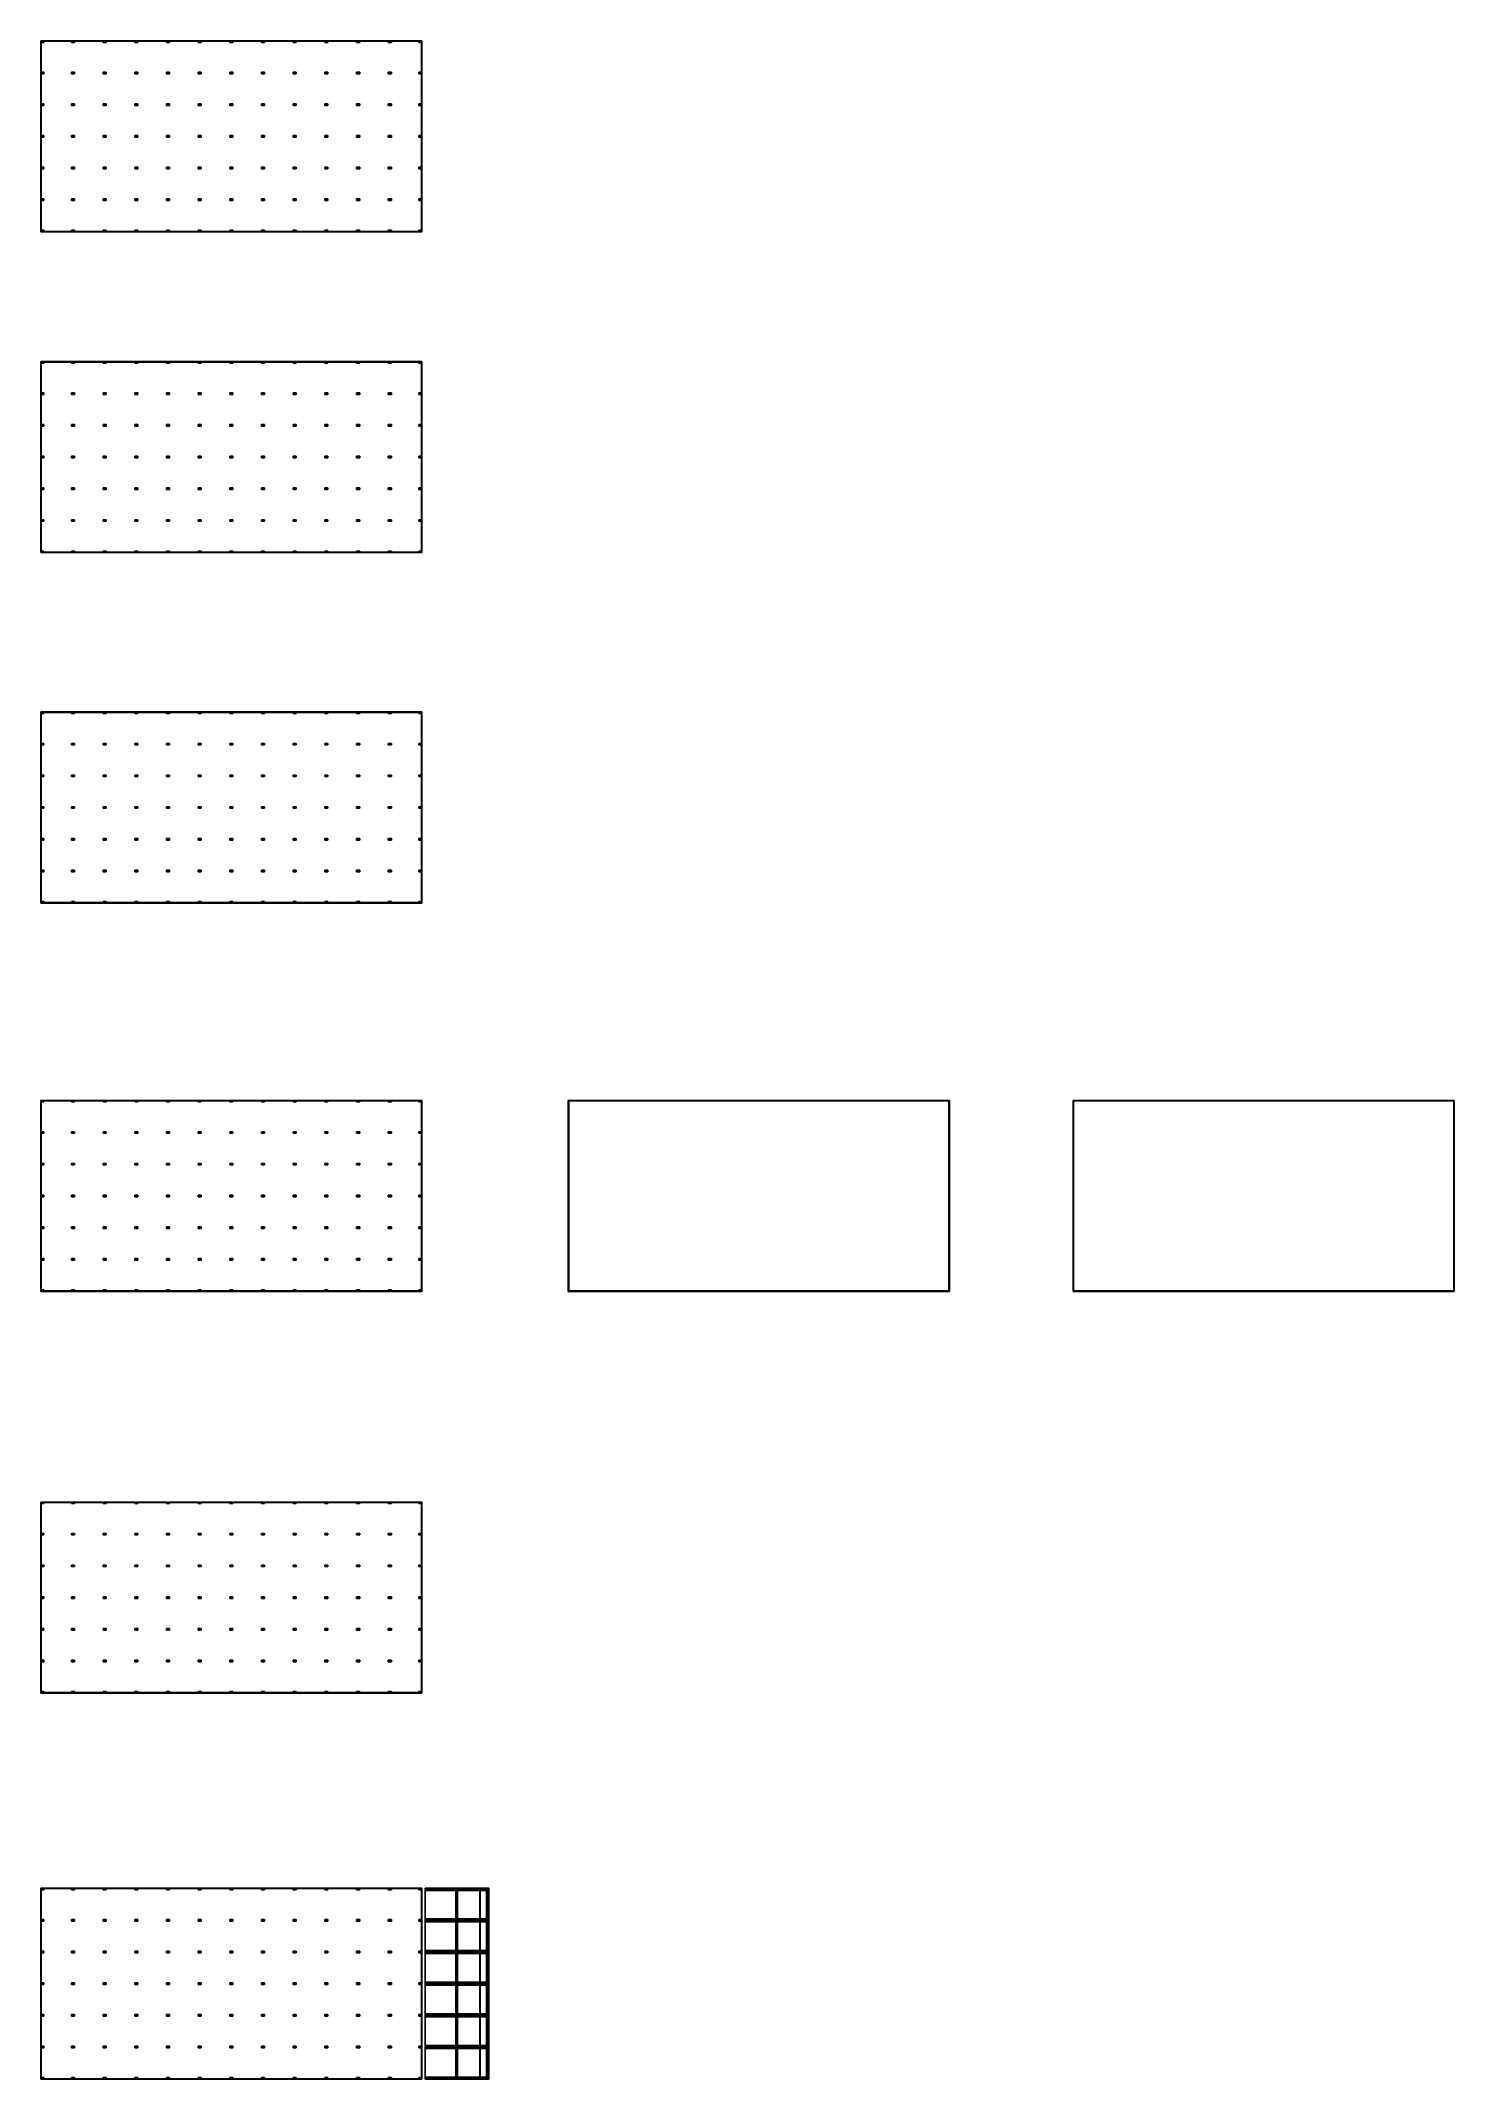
# Model space of a CAD drawing. Header units: millimetres. Extents: x 1752 to 3505, y 761 to 2021.
# Drawn here: x 1752 to 2198, y 761 to 1404 of the extents above; entities outside this region: 4.
import ezdxf

# ---------------------------------------------------------------- set-up
doc = ezdxf.new("R2010")
doc.units = ezdxf.units.MM

msp = doc.modelspace()

# ---------------------------------------------------------------- linework, layer by layer
for p, q in [((3505.11, 2020.6), (3504.11, 2020.6)), ((3504.11, 2020.6), (3504.11, 2020.1)), ((3504.11, 2020.1), (3505.11, 2020.1)), ((3505.11, 2020.1), (3505.11, 2020.6)), ((1752.8, 1404.43), (1751.8, 1404.43)), ((1751.8, 1404.43), (1751.8, 1403.93)), ((1751.8, 1403.93), (1752.8, 1403.93)), ((1872.11, 1404.43), (1751.81, 1404.43)), ((1751.81, 1404.43), (1751.81, 1344.13)), ((1751.81, 1394.28), (1751.81, 1404.28)), ((1751.81, 1404.28), (1751.96, 1404.28)), ((1751.96, 1403.73), (1751.81, 1403.73)), ((1751.81, 1403.73), (1751.88, 1403.73)), ((1751.96, 1403.73), (1751.81, 1403.73)), ((1751.88, 1403.73), (1751.88, 1394.73)), ((1751.96, 1404.28), (1751.96, 1404.43)), ((1871.96, 1404.28), (1751.96, 1404.28)), ((1751.96, 1404.28), (1751.96, 1344.28)), ((1751.96, 1404.28), (1761.96, 1404.28)), ((1751.96, 1403.93), (1751.96, 1403.73)), ((1752.8, 1403.93), (1752.8, 1404.43)), ((1762.46, 1404.43), (1761.46, 1404.43)), ((1761.46, 1404.43), (1761.46, 1403.93)), ((1761.46, 1403.93), (1762.46, 1403.93)), ((1761.96, 1404.28), (1761.96, 1404.43)), ((1761.96, 1404.43), (1771.96, 1404.43)), ((1762.46, 1403.93), (1762.46, 1404.43)), ((1772.46, 1404.43), (1771.46, 1404.43)), ((1771.46, 1404.43), (1771.46, 1403.93)), ((1771.46, 1403.93), (1772.46, 1403.93)), ((1771.96, 1404.43), (1771.96, 1404.28)), ((1771.96, 1404.28), (1781.96, 1404.28)), ((1772.46, 1403.93), (1772.46, 1404.43)), ((1782.46, 1404.43), (1781.46, 1404.43)), ((1781.46, 1404.43), (1781.46, 1403.93)), ((1781.46, 1403.93), (1782.46, 1403.93)), ((1781.96, 1404.28), (1781.96, 1404.43)), ((1781.96, 1404.43), (1791.96, 1404.43)), ((1782.46, 1403.93), (1782.46, 1404.43)), ((1792.46, 1404.43), (1791.46, 1404.43)), ((1791.46, 1404.43), (1791.46, 1403.93)), ((1791.46, 1403.93), (1792.46, 1403.93)), ((1791.96, 1404.43), (1791.96, 1404.28)), ((1791.96, 1404.28), (1801.96, 1404.28)), ((1792.46, 1403.93), (1792.46, 1404.43)), ((1802.46, 1404.43), (1801.46, 1404.43)), ((1801.46, 1404.43), (1801.46, 1403.93)), ((1801.46, 1403.93), (1802.46, 1403.93)), ((1801.96, 1404.28), (1801.96, 1404.43)), ((1801.96, 1404.43), (1811.96, 1404.43)), ((1802.46, 1403.93), (1802.46, 1404.43)), ((1812.46, 1404.43), (1811.46, 1404.43)), ((1811.46, 1404.43), (1811.46, 1403.93)), ((1811.46, 1403.93), (1812.46, 1403.93)), ((1811.96, 1404.43), (1811.96, 1404.28)), ((1811.96, 1404.28), (1821.96, 1404.28)), ((1812.46, 1403.93), (1812.46, 1404.43)), ((1822.46, 1404.43), (1821.46, 1404.43)), ((1821.46, 1404.43), (1821.46, 1403.93)), ((1821.46, 1403.93), (1822.46, 1403.93)), ((1821.96, 1404.28), (1821.96, 1404.43)), ((1821.96, 1404.43), (1831.96, 1404.43)), ((1822.46, 1403.93), (1822.46, 1404.43)), ((1832.46, 1404.43), (1831.46, 1404.43)), ((1831.46, 1404.43), (1831.46, 1403.93)), ((1831.46, 1403.93), (1832.46, 1403.93)), ((1831.96, 1404.43), (1831.96, 1404.28)), ((1831.96, 1404.28), (1841.96, 1404.28)), ((1832.46, 1403.93), (1832.46, 1404.43)), ((1842.46, 1404.43), (1841.46, 1404.43)), ((1841.46, 1404.43), (1841.46, 1403.93)), ((1841.46, 1403.93), (1842.46, 1403.93)), ((1841.96, 1404.28), (1841.96, 1404.43)), ((1841.96, 1404.43), (1851.96, 1404.43)), ((1842.46, 1403.93), (1842.46, 1404.43)), ((1852.46, 1404.43), (1851.46, 1404.43)), ((1851.46, 1404.43), (1851.46, 1403.93)), ((1851.46, 1403.93), (1852.46, 1403.93)), ((1851.96, 1404.43), (1851.96, 1404.28)), ((1851.96, 1404.28), (1861.96, 1404.28)), ((1852.46, 1403.93), (1852.46, 1404.43)), ((1862.46, 1404.43), (1861.46, 1404.43)), ((1861.46, 1404.43), (1861.46, 1403.93)), ((1861.46, 1403.93), (1862.46, 1403.93)), ((1861.96, 1404.28), (1861.96, 1404.43)), ((1861.96, 1404.43), (1871.96, 1404.43)), ((1862.46, 1403.93), (1862.46, 1404.43)), ((1872.11, 1404.43), (1871.11, 1404.43)), ((1871.11, 1404.43), (1871.11, 1403.93)), ((1871.11, 1403.93), (1872.11, 1403.93)), ((1871.96, 1404.43), (1871.96, 1404.28)), ((1871.96, 1344.28), (1871.96, 1404.28)), ((1871.96, 1404.28), (1872.11, 1404.28)), ((1871.96, 1403.93), (1872.03, 1403.93)), ((1872.11, 1403.73), (1871.96, 1403.73)), ((1871.96, 1403.73), (1871.96, 1394.73)), ((1872.03, 1403.73), (1872.03, 1394.73)), ((1872.11, 1344.13), (1872.11, 1404.43)), ((1872.11, 1403.93), (1872.11, 1404.43)), ((1872.11, 1404.28), (1872.11, 1394.28)), ((1872.11, 1394.28), (1872.11, 1404.28)), ((1872.11, 1404.28), (1872.11, 1394.28)), ((1872.11, 1403.93), (1872.11, 1403.73)), ((1751.81, 1394.73), (1751.96, 1394.73)), ((1752.81, 1394.53), (1751.81, 1394.53)), ((1751.81, 1394.53), (1751.81, 1394.03)), ((1751.96, 1394.28), (1751.81, 1394.28)), ((1751.81, 1394.03), (1752.81, 1394.03)), ((1751.81, 1393.78), (1751.96, 1393.78)), ((1751.88, 1393.78), (1751.88, 1384.78)), ((1751.96, 1384.28), (1751.96, 1394.28)), ((1752.81, 1394.03), (1752.81, 1394.53)), ((1762.46, 1394.53), (1761.46, 1394.53)), ((1761.46, 1394.53), (1761.46, 1394.03)), ((1761.46, 1394.03), (1762.46, 1394.03)), ((1762.46, 1394.03), (1762.46, 1394.53)), ((1772.46, 1394.53), (1771.46, 1394.53)), ((1771.46, 1394.53), (1771.46, 1394.03)), ((1771.46, 1394.03), (1772.46, 1394.03)), ((1772.46, 1394.03), (1772.46, 1394.53)), ((1782.46, 1394.53), (1781.46, 1394.53)), ((1781.46, 1394.53), (1781.46, 1394.03)), ((1781.46, 1394.03), (1782.46, 1394.03)), ((1782.46, 1394.03), (1782.46, 1394.53)), ((1792.46, 1394.53), (1791.46, 1394.53)), ((1791.46, 1394.53), (1791.46, 1394.03)), ((1791.46, 1394.03), (1792.46, 1394.03)), ((1792.46, 1394.03), (1792.46, 1394.53)), ((1802.46, 1394.53), (1801.46, 1394.53)), ((1801.46, 1394.53), (1801.46, 1394.03)), ((1801.46, 1394.03), (1802.46, 1394.03)), ((1802.46, 1394.03), (1802.46, 1394.53)), ((1812.46, 1394.53), (1811.46, 1394.53)), ((1811.46, 1394.53), (1811.46, 1394.03)), ((1811.46, 1394.03), (1812.46, 1394.03)), ((1812.46, 1394.03), (1812.46, 1394.53)), ((1822.46, 1394.53), (1821.46, 1394.53)), ((1821.46, 1394.53), (1821.46, 1394.03)), ((1821.46, 1394.03), (1822.46, 1394.03)), ((1822.46, 1394.03), (1822.46, 1394.53)), ((1832.46, 1394.53), (1831.46, 1394.53)), ((1831.46, 1394.53), (1831.46, 1394.03)), ((1831.46, 1394.03), (1832.46, 1394.03)), ((1832.46, 1394.03), (1832.46, 1394.53)), ((1842.46, 1394.53), (1841.46, 1394.53)), ((1841.46, 1394.53), (1841.46, 1394.03)), ((1841.46, 1394.03), (1842.46, 1394.03)), ((1842.46, 1394.03), (1842.46, 1394.53)), ((1852.46, 1394.53), (1851.46, 1394.53)), ((1851.46, 1394.53), (1851.46, 1394.03)), ((1851.46, 1394.03), (1852.46, 1394.03)), ((1852.46, 1394.03), (1852.46, 1394.53)), ((1862.46, 1394.53), (1861.46, 1394.53)), ((1861.46, 1394.53), (1861.46, 1394.03)), ((1861.46, 1394.03), (1862.46, 1394.03)), ((1862.46, 1394.03), (1862.46, 1394.53)), ((1872.12, 1394.53), (1871.12, 1394.53)), ((1871.12, 1394.53), (1871.12, 1394.03)), ((1871.12, 1394.03), (1872.12, 1394.03)), ((1871.96, 1394.73), (1872.11, 1394.73)), ((1872.11, 1394.28), (1871.96, 1394.28)), ((1871.96, 1394.28), (1871.96, 1384.28)), ((1871.96, 1394.03), (1871.96, 1393.78)), ((1871.96, 1393.78), (1872.11, 1393.78)), ((1872.03, 1394.53), (1872.03, 1394.03)), ((1872.03, 1393.78), (1872.03, 1384.78)), ((1872.11, 1393.78), (1872.11, 1384.78)), ((1872.12, 1394.03), (1872.12, 1394.53)), ((1751.96, 1384.78), (1751.81, 1384.78)), ((1752.81, 1384.53), (1751.81, 1384.53)), ((1751.81, 1384.53), (1751.81, 1384.03)), ((1751.81, 1374.28), (1751.81, 1384.28)), ((1751.81, 1384.28), (1751.96, 1384.28)), ((1751.81, 1384.03), (1752.81, 1384.03)), ((1751.81, 1383.78), (1751.96, 1383.78)), ((1751.88, 1383.78), (1751.88, 1374.78)), ((1752.81, 1384.03), (1752.81, 1384.53)), ((1762.46, 1384.53), (1761.46, 1384.53)), ((1761.46, 1384.53), (1761.46, 1384.03)), ((1761.46, 1384.03), (1762.46, 1384.03)), ((1762.46, 1384.03), (1762.46, 1384.53)), ((1772.46, 1384.53), (1771.46, 1384.53)), ((1771.46, 1384.53), (1771.46, 1384.03)), ((1771.46, 1384.03), (1772.46, 1384.03)), ((1772.46, 1384.03), (1772.46, 1384.53)), ((1782.46, 1384.53), (1781.46, 1384.53)), ((1781.46, 1384.53), (1781.46, 1384.03)), ((1781.46, 1384.03), (1782.46, 1384.03)), ((1782.46, 1384.03), (1782.46, 1384.53)), ((1792.46, 1384.53), (1791.46, 1384.53)), ((1791.46, 1384.53), (1791.46, 1384.03)), ((1791.46, 1384.03), (1792.46, 1384.03)), ((1792.46, 1384.03), (1792.46, 1384.53)), ((1802.46, 1384.53), (1801.46, 1384.53)), ((1801.46, 1384.53), (1801.46, 1384.03)), ((1801.46, 1384.03), (1802.46, 1384.03)), ((1802.46, 1384.03), (1802.46, 1384.53)), ((1812.46, 1384.53), (1811.46, 1384.53)), ((1811.46, 1384.53), (1811.46, 1384.03)), ((1811.46, 1384.03), (1812.46, 1384.03)), ((1812.46, 1384.03), (1812.46, 1384.53)), ((1822.46, 1384.53), (1821.46, 1384.53)), ((1821.46, 1384.53), (1821.46, 1384.03)), ((1821.46, 1384.03), (1822.46, 1384.03)), ((1822.46, 1384.03), (1822.46, 1384.53)), ((1832.46, 1384.53), (1831.46, 1384.53)), ((1831.46, 1384.53), (1831.46, 1384.03)), ((1831.46, 1384.03), (1832.46, 1384.03)), ((1832.46, 1384.03), (1832.46, 1384.53)), ((1842.46, 1384.53), (1841.46, 1384.53)), ((1841.46, 1384.53), (1841.46, 1384.03)), ((1841.46, 1384.03), (1842.46, 1384.03)), ((1842.46, 1384.03), (1842.46, 1384.53)), ((1852.46, 1384.53), (1851.46, 1384.53)), ((1851.46, 1384.53), (1851.46, 1384.03)), ((1851.46, 1384.03), (1852.46, 1384.03)), ((1852.46, 1384.03), (1852.46, 1384.53)), ((1862.46, 1384.53), (1861.46, 1384.53)), ((1861.46, 1384.53), (1861.46, 1384.03)), ((1861.46, 1384.03), (1862.46, 1384.03)), ((1862.46, 1384.03), (1862.46, 1384.53)), ((1872.12, 1384.53), (1871.12, 1384.53)), ((1871.12, 1384.53), (1871.12, 1384.03)), ((1871.12, 1384.03), (1872.12, 1384.03)), ((1872.11, 1384.78), (1871.96, 1384.78)), ((1871.96, 1384.78), (1871.96, 1384.53)), ((1871.96, 1384.28), (1872.11, 1384.28)), ((1871.96, 1384.03), (1871.96, 1383.78)), ((1871.96, 1383.78), (1872.11, 1383.78)), ((1872.03, 1384.53), (1872.03, 1384.03)), ((1872.03, 1383.78), (1872.03, 1374.78)), ((1872.11, 1384.28), (1872.11, 1374.28)), ((1872.11, 1383.78), (1872.11, 1374.78)), ((1872.12, 1384.03), (1872.12, 1384.53)), ((1752.8, 1374.53), (1751.8, 1374.53)), ((1751.8, 1374.53), (1751.8, 1374.03)), ((1751.8, 1374.03), (1752.8, 1374.03)), ((1751.96, 1374.78), (1751.81, 1374.78)), ((1751.96, 1374.28), (1751.81, 1374.28)), ((1751.96, 1373.78), (1751.81, 1373.78)), ((1751.88, 1373.78), (1751.88, 1364.78)), ((1751.96, 1364.28), (1751.96, 1374.28)), ((1752.8, 1374.03), (1752.8, 1374.53)), ((1762.46, 1374.53), (1761.46, 1374.53)), ((1761.46, 1374.53), (1761.46, 1374.03)), ((1761.46, 1374.03), (1762.46, 1374.03)), ((1762.46, 1374.03), (1762.46, 1374.53)), ((1772.46, 1374.53), (1771.46, 1374.53)), ((1771.46, 1374.53), (1771.46, 1374.03)), ((1771.46, 1374.03), (1772.46, 1374.03)), ((1772.46, 1374.03), (1772.46, 1374.53)), ((1782.46, 1374.53), (1781.46, 1374.53)), ((1781.46, 1374.53), (1781.46, 1374.03)), ((1781.46, 1374.03), (1782.46, 1374.03)), ((1782.46, 1374.03), (1782.46, 1374.53)), ((1792.46, 1374.53), (1791.46, 1374.53)), ((1791.46, 1374.53), (1791.46, 1374.03)), ((1791.46, 1374.03), (1792.46, 1374.03)), ((1792.46, 1374.03), (1792.46, 1374.53)), ((1802.46, 1374.53), (1801.46, 1374.53)), ((1801.46, 1374.53), (1801.46, 1374.03)), ((1801.46, 1374.03), (1802.46, 1374.03)), ((1802.46, 1374.03), (1802.46, 1374.53)), ((1812.46, 1374.53), (1811.46, 1374.53)), ((1811.46, 1374.53), (1811.46, 1374.03)), ((1811.46, 1374.03), (1812.46, 1374.03)), ((1812.46, 1374.03), (1812.46, 1374.53)), ((1822.46, 1374.53), (1821.46, 1374.53)), ((1821.46, 1374.53), (1821.46, 1374.03)), ((1821.46, 1374.03), (1822.46, 1374.03)), ((1822.46, 1374.03), (1822.46, 1374.53)), ((1832.46, 1374.53), (1831.46, 1374.53)), ((1831.46, 1374.53), (1831.46, 1374.03)), ((1831.46, 1374.03), (1832.46, 1374.03)), ((1832.46, 1374.03), (1832.46, 1374.53)), ((1842.46, 1374.53), (1841.46, 1374.53)), ((1841.46, 1374.53), (1841.46, 1374.03)), ((1841.46, 1374.03), (1842.46, 1374.03)), ((1842.46, 1374.03), (1842.46, 1374.53)), ((1852.46, 1374.53), (1851.46, 1374.53)), ((1851.46, 1374.53), (1851.46, 1374.03)), ((1851.46, 1374.03), (1852.46, 1374.03)), ((1852.46, 1374.03), (1852.46, 1374.53)), ((1862.46, 1374.53), (1861.46, 1374.53)), ((1861.46, 1374.53), (1861.46, 1374.03)), ((1861.46, 1374.03), (1862.46, 1374.03)), ((1862.46, 1374.03), (1862.46, 1374.53)), ((1872.11, 1374.53), (1871.11, 1374.53)), ((1871.11, 1374.53), (1871.11, 1374.03)), ((1871.11, 1374.03), (1872.11, 1374.03)), ((1872.11, 1374.78), (1871.96, 1374.78)), ((1871.96, 1374.78), (1871.96, 1374.53)), ((1872.11, 1374.28), (1871.96, 1374.28)), ((1871.96, 1374.28), (1871.96, 1364.28)), ((1872.11, 1373.78), (1871.96, 1373.78)), ((1871.96, 1373.78), (1871.96, 1364.78)), ((1872.03, 1374.53), (1872.03, 1374.03)), ((1872.03, 1373.78), (1872.03, 1364.78)), ((1872.11, 1374.03), (1872.11, 1374.53)), ((1872.11, 1374.03), (1872.11, 1373.78)), ((1751.81, 1364.78), (1751.96, 1364.78)), ((1752.81, 1364.53), (1751.81, 1364.53)), ((1751.81, 1364.53), (1751.81, 1364.03)), ((1751.81, 1354.28), (1751.81, 1364.28)), ((1751.81, 1364.28), (1751.96, 1364.28)), ((1751.81, 1364.03), (1752.81, 1364.03)), ((1751.81, 1363.78), (1751.96, 1363.78)), ((1751.88, 1363.78), (1751.88, 1354.78)), ((1752.81, 1364.03), (1752.81, 1364.53)), ((1762.46, 1364.53), (1761.46, 1364.53)), ((1761.46, 1364.53), (1761.46, 1364.03)), ((1761.46, 1364.03), (1762.46, 1364.03)), ((1762.46, 1364.03), (1762.46, 1364.53)), ((1772.46, 1364.53), (1771.46, 1364.53)), ((1771.46, 1364.53), (1771.46, 1364.03)), ((1771.46, 1364.03), (1772.46, 1364.03)), ((1772.46, 1364.03), (1772.46, 1364.53)), ((1782.46, 1364.53), (1781.46, 1364.53)), ((1781.46, 1364.53), (1781.46, 1364.03)), ((1781.46, 1364.03), (1782.46, 1364.03)), ((1782.46, 1364.03), (1782.46, 1364.53)), ((1792.46, 1364.53), (1791.46, 1364.53)), ((1791.46, 1364.53), (1791.46, 1364.03)), ((1791.46, 1364.03), (1792.46, 1364.03)), ((1792.46, 1364.03), (1792.46, 1364.53)), ((1802.46, 1364.53), (1801.46, 1364.53)), ((1801.46, 1364.53), (1801.46, 1364.03)), ((1801.46, 1364.03), (1802.46, 1364.03)), ((1802.46, 1364.03), (1802.46, 1364.53)), ((1812.46, 1364.53), (1811.46, 1364.53)), ((1811.46, 1364.53), (1811.46, 1364.03)), ((1811.46, 1364.03), (1812.46, 1364.03)), ((1812.46, 1364.03), (1812.46, 1364.53)), ((1822.46, 1364.53), (1821.46, 1364.53)), ((1821.46, 1364.53), (1821.46, 1364.03)), ((1821.46, 1364.03), (1822.46, 1364.03)), ((1822.46, 1364.03), (1822.46, 1364.53)), ((1832.46, 1364.53), (1831.46, 1364.53)), ((1831.46, 1364.53), (1831.46, 1364.03)), ((1831.46, 1364.03), (1832.46, 1364.03)), ((1832.46, 1364.03), (1832.46, 1364.53)), ((1842.46, 1364.53), (1841.46, 1364.53)), ((1841.46, 1364.53), (1841.46, 1364.03)), ((1841.46, 1364.03), (1842.46, 1364.03)), ((1842.46, 1364.03), (1842.46, 1364.53)), ((1852.46, 1364.53), (1851.46, 1364.53)), ((1851.46, 1364.53), (1851.46, 1364.03)), ((1851.46, 1364.03), (1852.46, 1364.03)), ((1852.46, 1364.03), (1852.46, 1364.53)), ((1862.46, 1364.53), (1861.46, 1364.53)), ((1861.46, 1364.53), (1861.46, 1364.03)), ((1861.46, 1364.03), (1862.46, 1364.03)), ((1862.46, 1364.03), (1862.46, 1364.53)), ((1872.12, 1364.53), (1871.12, 1364.53)), ((1871.12, 1364.53), (1871.12, 1364.03)), ((1871.12, 1364.03), (1872.12, 1364.03)), ((1871.96, 1364.78), (1872.11, 1364.78)), ((1871.96, 1364.28), (1872.11, 1364.28)), ((1871.96, 1364.03), (1871.96, 1363.78)), ((1871.96, 1363.78), (1872.11, 1363.78)), ((1872.03, 1364.53), (1872.03, 1364.03)), ((1872.03, 1363.78), (1872.03, 1354.78)), ((1872.11, 1364.78), (1872.11, 1364.53)), ((1872.11, 1364.53), (1872.11, 1364.53)), ((1872.11, 1364.28), (1872.11, 1354.28)), ((1872.11, 1363.78), (1872.11, 1354.78)), ((1872.12, 1364.03), (1872.12, 1364.53)), ((1751.96, 1354.78), (1751.81, 1354.78)), ((1752.81, 1354.53), (1751.81, 1354.53)), ((1751.81, 1354.53), (1751.81, 1354.03)), ((1751.96, 1354.28), (1751.81, 1354.28)), ((1751.81, 1354.03), (1752.81, 1354.03)), ((1751.96, 1353.83), (1751.81, 1353.83)), ((1751.88, 1353.83), (1751.88, 1344.83)), ((1751.96, 1344.28), (1751.96, 1354.28)), ((1752.81, 1354.03), (1752.81, 1354.53)), ((1762.46, 1354.53), (1761.46, 1354.53)), ((1761.46, 1354.53), (1761.46, 1354.03)), ((1761.46, 1354.03), (1762.46, 1354.03)), ((1762.46, 1354.03), (1762.46, 1354.53)), ((1772.46, 1354.53), (1771.46, 1354.53)), ((1771.46, 1354.53), (1771.46, 1354.03)), ((1771.46, 1354.03), (1772.46, 1354.03)), ((1772.46, 1354.03), (1772.46, 1354.53)), ((1782.46, 1354.53), (1781.46, 1354.53)), ((1781.46, 1354.53), (1781.46, 1354.03)), ((1781.46, 1354.03), (1782.46, 1354.03)), ((1782.46, 1354.03), (1782.46, 1354.53)), ((1792.46, 1354.53), (1791.46, 1354.53)), ((1791.46, 1354.53), (1791.46, 1354.03)), ((1791.46, 1354.03), (1792.46, 1354.03)), ((1792.46, 1354.03), (1792.46, 1354.53)), ((1802.46, 1354.53), (1801.46, 1354.53)), ((1801.46, 1354.53), (1801.46, 1354.03)), ((1801.46, 1354.03), (1802.46, 1354.03)), ((1802.46, 1354.03), (1802.46, 1354.53)), ((1812.46, 1354.53), (1811.46, 1354.53)), ((1811.46, 1354.53), (1811.46, 1354.03)), ((1811.46, 1354.03), (1812.46, 1354.03)), ((1812.46, 1354.03), (1812.46, 1354.53)), ((1822.46, 1354.53), (1821.46, 1354.53)), ((1821.46, 1354.53), (1821.46, 1354.03)), ((1821.46, 1354.03), (1822.46, 1354.03)), ((1822.46, 1354.03), (1822.46, 1354.53)), ((1832.46, 1354.53), (1831.46, 1354.53)), ((1831.46, 1354.53), (1831.46, 1354.03)), ((1831.46, 1354.03), (1832.46, 1354.03)), ((1832.46, 1354.03), (1832.46, 1354.53)), ((1842.46, 1354.53), (1841.46, 1354.53)), ((1841.46, 1354.53), (1841.46, 1354.03)), ((1841.46, 1354.03), (1842.46, 1354.03)), ((1842.46, 1354.03), (1842.46, 1354.53)), ((1852.46, 1354.53), (1851.46, 1354.53)), ((1851.46, 1354.53), (1851.46, 1354.03)), ((1851.46, 1354.03), (1852.46, 1354.03)), ((1852.46, 1354.03), (1852.46, 1354.53)), ((1862.46, 1354.53), (1861.46, 1354.53)), ((1861.46, 1354.53), (1861.46, 1354.03)), ((1861.46, 1354.03), (1862.46, 1354.03)), ((1862.46, 1354.03), (1862.46, 1354.53)), ((1872.12, 1354.53), (1871.12, 1354.53)), ((1871.12, 1354.53), (1871.12, 1354.03)), ((1871.12, 1354.03), (1872.12, 1354.03)), ((1872.11, 1354.78), (1871.96, 1354.78)), ((1871.96, 1354.78), (1871.96, 1354.53)), ((1872.11, 1354.28), (1871.96, 1354.28)), ((1871.96, 1354.28), (1871.96, 1344.28)), ((1872.11, 1353.83), (1871.96, 1353.83)), ((1871.96, 1353.83), (1871.96, 1344.83)), ((1872.03, 1354.53), (1872.03, 1354.03)), ((1872.03, 1353.83), (1872.03, 1344.83)), ((1872.11, 1354.03), (1872.11, 1353.83)), ((1872.11, 1344.73), (1872.11, 1353.78)), ((1872.12, 1354.03), (1872.12, 1354.53)), ((1751.81, 1344.83), (1751.96, 1344.83)), ((1752.81, 1344.63), (1751.81, 1344.63)), ((1751.81, 1344.63), (1751.81, 1344.13)), ((1752.81, 1344.13), (1752.81, 1344.63)), ((1762.46, 1344.63), (1761.46, 1344.63)), ((1761.46, 1344.63), (1761.46, 1344.13)), ((1762.46, 1344.13), (1762.46, 1344.63)), ((1772.46, 1344.63), (1771.46, 1344.63)), ((1771.46, 1344.63), (1771.46, 1344.13)), ((1772.46, 1344.13), (1772.46, 1344.63)), ((1782.46, 1344.63), (1781.46, 1344.63)), ((1781.46, 1344.63), (1781.46, 1344.13)), ((1782.46, 1344.13), (1782.46, 1344.63)), ((1792.46, 1344.63), (1791.46, 1344.63)), ((1791.46, 1344.63), (1791.46, 1344.13)), ((1792.46, 1344.13), (1792.46, 1344.63)), ((1802.46, 1344.63), (1801.46, 1344.63)), ((1801.46, 1344.63), (1801.46, 1344.13)), ((1802.46, 1344.13), (1802.46, 1344.63)), ((1812.46, 1344.63), (1811.46, 1344.63)), ((1811.46, 1344.63), (1811.46, 1344.13)), ((1812.46, 1344.13), (1812.46, 1344.63)), ((1822.46, 1344.63), (1821.46, 1344.63)), ((1821.46, 1344.63), (1821.46, 1344.13)), ((1822.46, 1344.13), (1822.46, 1344.63)), ((1832.46, 1344.63), (1831.46, 1344.63)), ((1831.46, 1344.63), (1831.46, 1344.13)), ((1832.46, 1344.13), (1832.46, 1344.63)), ((1842.46, 1344.63), (1841.46, 1344.63)), ((1841.46, 1344.63), (1841.46, 1344.13)), ((1842.46, 1344.13), (1842.46, 1344.63)), ((1852.46, 1344.63), (1851.46, 1344.63)), ((1851.46, 1344.63), (1851.46, 1344.13)), ((1852.46, 1344.13), (1852.46, 1344.63)), ((1862.46, 1344.63), (1861.46, 1344.63)), ((1861.46, 1344.63), (1861.46, 1344.13)), ((1862.46, 1344.13), (1862.46, 1344.63)), ((1872.11, 1344.63), (1871.11, 1344.63)), ((1871.11, 1344.63), (1871.11, 1344.13)), ((1871.96, 1344.83), (1872.11, 1344.83)), ((1871.96, 1344.63), (1871.96, 1344.73)), ((1872.03, 1344.63), (1871.96, 1344.63)), ((1872.11, 1344.13), (1872.11, 1344.63)), ((1751.96, 1344.28), (1751.81, 1344.28)), ((1751.81, 1344.13), (1872.11, 1344.13)), ((1751.81, 1344.13), (1752.81, 1344.13)), ((1751.96, 1344.28), (1871.96, 1344.28)), ((1751.96, 1344.28), (1761.96, 1344.28)), ((1751.96, 1344.28), (1751.96, 1344.13)), ((1751.96, 1344.13), (1751.96, 1344.28)), ((1761.46, 1344.13), (1762.46, 1344.13)), ((1761.96, 1344.28), (1761.96, 1344.28)), ((1761.96, 1344.28), (1761.96, 1344.13)), ((1761.96, 1344.13), (1771.96, 1344.13)), ((1771.46, 1344.13), (1772.46, 1344.13)), ((1771.96, 1344.13), (1771.96, 1344.28)), ((1771.96, 1344.28), (1781.96, 1344.28)), ((1781.46, 1344.13), (1782.46, 1344.13)), ((1781.96, 1344.28), (1781.96, 1344.13)), ((1781.96, 1344.13), (1791.96, 1344.13)), ((1791.46, 1344.13), (1792.46, 1344.13)), ((1791.96, 1344.13), (1791.96, 1344.28)), ((1791.96, 1344.28), (1801.96, 1344.28)), ((1801.46, 1344.13), (1802.46, 1344.13)), ((1801.96, 1344.28), (1801.96, 1344.13)), ((1801.96, 1344.13), (1811.96, 1344.13)), ((1811.46, 1344.13), (1812.46, 1344.13)), ((1811.96, 1344.13), (1811.96, 1344.28)), ((1811.96, 1344.28), (1821.96, 1344.28)), ((1821.46, 1344.13), (1822.46, 1344.13)), ((1821.96, 1344.28), (1821.96, 1344.13)), ((1821.96, 1344.13), (1831.96, 1344.13)), ((1831.46, 1344.13), (1832.46, 1344.13)), ((1831.96, 1344.13), (1831.96, 1344.28)), ((1831.96, 1344.28), (1841.96, 1344.28)), ((1841.46, 1344.13), (1842.46, 1344.13)), ((1841.96, 1344.28), (1841.96, 1344.13)), ((1841.96, 1344.13), (1851.96, 1344.13)), ((1851.46, 1344.13), (1852.46, 1344.13)), ((1851.96, 1344.13), (1851.96, 1344.28)), ((1851.96, 1344.28), (1861.96, 1344.28)), ((1861.46, 1344.13), (1862.46, 1344.13)), ((1861.96, 1344.28), (1861.96, 1344.13)), ((1861.96, 1344.13), (1871.96, 1344.13)), ((1871.11, 1344.13), (1872.11, 1344.13)), ((1871.96, 1344.13), (1871.96, 1344.28)), ((1871.96, 1344.28), (1872.11, 1344.28)), ((1752.8, 1303.22), (1751.8, 1303.22)), ((1751.8, 1303.22), (1751.8, 1302.72)), ((1751.8, 1302.72), (1752.8, 1302.72)), ((1872.11, 1303.22), (1751.81, 1303.22)), ((1751.81, 1303.22), (1751.81, 1242.92)), ((1751.81, 1293.07), (1751.81, 1303.07)), ((1751.81, 1303.07), (1751.96, 1303.07)), ((1751.96, 1302.52), (1751.81, 1302.52)), ((1751.81, 1302.52), (1751.88, 1302.52)), ((1751.96, 1302.52), (1751.81, 1302.52)), ((1751.88, 1302.52), (1751.88, 1293.52)), ((1751.96, 1303.07), (1751.96, 1303.22)), ((1871.96, 1303.07), (1751.96, 1303.07)), ((1751.96, 1303.07), (1751.96, 1243.07)), ((1751.96, 1303.07), (1761.96, 1303.07)), ((1751.96, 1302.72), (1751.96, 1302.52)), ((1752.8, 1302.72), (1752.8, 1303.22)), ((1762.46, 1303.22), (1761.46, 1303.22)), ((1761.46, 1303.22), (1761.46, 1302.72)), ((1761.46, 1302.72), (1762.46, 1302.72)), ((1761.96, 1303.07), (1761.96, 1303.22)), ((1761.96, 1303.22), (1771.96, 1303.22)), ((1762.46, 1302.72), (1762.46, 1303.22)), ((1772.46, 1303.22), (1771.46, 1303.22)), ((1771.46, 1303.22), (1771.46, 1302.72)), ((1771.46, 1302.72), (1772.46, 1302.72)), ((1771.96, 1303.22), (1771.96, 1303.07)), ((1771.96, 1303.07), (1781.96, 1303.07)), ((1772.46, 1302.72), (1772.46, 1303.22)), ((1782.46, 1303.22), (1781.46, 1303.22)), ((1781.46, 1303.22), (1781.46, 1302.72)), ((1781.46, 1302.72), (1782.46, 1302.72)), ((1781.96, 1303.07), (1781.96, 1303.22)), ((1781.96, 1303.22), (1791.96, 1303.22)), ((1782.46, 1302.72), (1782.46, 1303.22)), ((1792.46, 1303.22), (1791.46, 1303.22)), ((1791.46, 1303.22), (1791.46, 1302.72)), ((1791.46, 1302.72), (1792.46, 1302.72)), ((1791.96, 1303.22), (1791.96, 1303.07)), ((1791.96, 1303.07), (1801.96, 1303.07)), ((1792.46, 1302.72), (1792.46, 1303.22)), ((1802.46, 1303.22), (1801.46, 1303.22)), ((1801.46, 1303.22), (1801.46, 1302.72)), ((1801.46, 1302.72), (1802.46, 1302.72)), ((1801.96, 1303.07), (1801.96, 1303.22)), ((1801.96, 1303.22), (1811.96, 1303.22)), ((1802.46, 1302.72), (1802.46, 1303.22)), ((1812.46, 1303.22), (1811.46, 1303.22)), ((1811.46, 1303.22), (1811.46, 1302.72)), ((1811.46, 1302.72), (1812.46, 1302.72)), ((1811.96, 1303.22), (1811.96, 1303.07)), ((1811.96, 1303.07), (1821.96, 1303.07)), ((1812.46, 1302.72), (1812.46, 1303.22)), ((1822.46, 1303.22), (1821.46, 1303.22)), ((1821.46, 1303.22), (1821.46, 1302.72)), ((1821.46, 1302.72), (1822.46, 1302.72)), ((1821.96, 1303.07), (1821.96, 1303.22)), ((1821.96, 1303.22), (1831.96, 1303.22)), ((1822.46, 1302.72), (1822.46, 1303.22)), ((1832.46, 1303.22), (1831.46, 1303.22)), ((1831.46, 1303.22), (1831.46, 1302.72)), ((1831.46, 1302.72), (1832.46, 1302.72)), ((1831.96, 1303.22), (1831.96, 1303.07)), ((1831.96, 1303.07), (1841.96, 1303.07)), ((1832.46, 1302.72), (1832.46, 1303.22)), ((1842.46, 1303.22), (1841.46, 1303.22)), ((1841.46, 1303.22), (1841.46, 1302.72)), ((1841.46, 1302.72), (1842.46, 1302.72)), ((1841.96, 1303.07), (1841.96, 1303.22)), ((1841.96, 1303.22), (1851.96, 1303.22)), ((1842.46, 1302.72), (1842.46, 1303.22)), ((1852.46, 1303.22), (1851.46, 1303.22)), ((1851.46, 1303.22), (1851.46, 1302.72)), ((1851.46, 1302.72), (1852.46, 1302.72)), ((1851.96, 1303.22), (1851.96, 1303.07)), ((1851.96, 1303.07), (1861.96, 1303.07)), ((1852.46, 1302.72), (1852.46, 1303.22)), ((1862.46, 1303.22), (1861.46, 1303.22)), ((1861.46, 1303.22), (1861.46, 1302.72)), ((1861.46, 1302.72), (1862.46, 1302.72)), ((1861.96, 1303.07), (1861.96, 1303.22)), ((1861.96, 1303.22), (1871.96, 1303.22)), ((1862.46, 1302.72), (1862.46, 1303.22)), ((1872.11, 1303.22), (1871.11, 1303.22)), ((1871.11, 1303.22), (1871.11, 1302.72)), ((1871.11, 1302.72), (1872.11, 1302.72)), ((1871.96, 1303.22), (1871.96, 1303.07)), ((1871.96, 1243.07), (1871.96, 1303.07)), ((1871.96, 1303.07), (1872.11, 1303.07)), ((1871.96, 1302.72), (1872.03, 1302.72)), ((1872.11, 1302.52), (1871.96, 1302.52)), ((1871.96, 1302.52), (1871.96, 1293.52)), ((1872.03, 1302.52), (1872.03, 1293.52)), ((1872.11, 1242.92), (1872.11, 1303.22)), ((1872.11, 1302.72), (1872.11, 1303.22)), ((1872.11, 1303.07), (1872.11, 1293.07)), ((1872.11, 1293.07), (1872.11, 1303.07)), ((1872.11, 1303.07), (1872.11, 1293.07)), ((1872.11, 1302.72), (1872.11, 1302.52)), ((1751.81, 1293.52), (1751.96, 1293.52)), ((1752.81, 1293.32), (1751.81, 1293.32)), ((1751.81, 1293.32), (1751.81, 1292.82)), ((1751.96, 1293.07), (1751.81, 1293.07)), ((1751.96, 1283.07), (1751.96, 1293.07)), ((1752.81, 1292.82), (1752.81, 1293.32)), ((1762.46, 1293.32), (1761.46, 1293.32)), ((1761.46, 1293.32), (1761.46, 1292.82)), ((1762.46, 1292.82), (1762.46, 1293.32)), ((1772.46, 1293.32), (1771.46, 1293.32)), ((1771.46, 1293.32), (1771.46, 1292.82)), ((1772.46, 1292.82), (1772.46, 1293.32)), ((1782.46, 1293.32), (1781.46, 1293.32)), ((1781.46, 1293.32), (1781.46, 1292.82)), ((1782.46, 1292.82), (1782.46, 1293.32)), ((1792.46, 1293.32), (1791.46, 1293.32)), ((1791.46, 1293.32), (1791.46, 1292.82)), ((1792.46, 1292.82), (1792.46, 1293.32)), ((1802.46, 1293.32), (1801.46, 1293.32)), ((1801.46, 1293.32), (1801.46, 1292.82)), ((1802.46, 1292.82), (1802.46, 1293.32)), ((1812.46, 1293.32), (1811.46, 1293.32)), ((1811.46, 1293.32), (1811.46, 1292.82)), ((1812.46, 1292.82), (1812.46, 1293.32)), ((1822.46, 1293.32), (1821.46, 1293.32)), ((1821.46, 1293.32), (1821.46, 1292.82)), ((1822.46, 1292.82), (1822.46, 1293.32)), ((1832.46, 1293.32), (1831.46, 1293.32)), ((1831.46, 1293.32), (1831.46, 1292.82)), ((1832.46, 1292.82), (1832.46, 1293.32)), ((1842.46, 1293.32), (1841.46, 1293.32)), ((1841.46, 1293.32), (1841.46, 1292.82)), ((1842.46, 1292.82), (1842.46, 1293.32)), ((1852.46, 1293.32), (1851.46, 1293.32)), ((1851.46, 1293.32), (1851.46, 1292.82)), ((1852.46, 1292.82), (1852.46, 1293.32)), ((1862.46, 1293.32), (1861.46, 1293.32)), ((1861.46, 1293.32), (1861.46, 1292.82)), ((1862.46, 1292.82), (1862.46, 1293.32)), ((1872.12, 1293.32), (1871.12, 1293.32)), ((1871.12, 1293.32), (1871.12, 1292.82)), ((1871.96, 1293.52), (1872.11, 1293.52)), ((1872.11, 1293.07), (1871.96, 1293.07)), ((1871.96, 1293.07), (1871.96, 1283.07)), ((1872.03, 1293.32), (1872.03, 1292.82)), ((1872.12, 1292.82), (1872.12, 1293.32)), ((1751.81, 1292.82), (1752.81, 1292.82)), ((1751.81, 1292.57), (1751.96, 1292.57)), ((1751.88, 1292.57), (1751.88, 1283.57)), ((1761.46, 1292.82), (1762.46, 1292.82)), ((1771.46, 1292.82), (1772.46, 1292.82)), ((1781.46, 1292.82), (1782.46, 1292.82)), ((1791.46, 1292.82), (1792.46, 1292.82)), ((1801.46, 1292.82), (1802.46, 1292.82)), ((1811.46, 1292.82), (1812.46, 1292.82)), ((1821.46, 1292.82), (1822.46, 1292.82)), ((1831.46, 1292.82), (1832.46, 1292.82)), ((1841.46, 1292.82), (1842.46, 1292.82)), ((1851.46, 1292.82), (1852.46, 1292.82)), ((1861.46, 1292.82), (1862.46, 1292.82)), ((1871.12, 1292.82), (1872.12, 1292.82)), ((1871.96, 1292.82), (1871.96, 1292.57)), ((1871.96, 1292.57), (1872.11, 1292.57)), ((1872.03, 1292.57), (1872.03, 1283.57)), ((1872.11, 1292.57), (1872.11, 1283.57)), ((1751.96, 1283.57), (1751.81, 1283.57)), ((1752.81, 1283.32), (1751.81, 1283.32)), ((1751.81, 1283.32), (1751.81, 1282.82)), ((1751.81, 1273.07), (1751.81, 1283.07)), ((1751.81, 1283.07), (1751.96, 1283.07)), ((1751.81, 1282.82), (1752.81, 1282.82)), ((1751.81, 1282.57), (1751.96, 1282.57)), ((1751.88, 1282.57), (1751.88, 1273.57)), ((1752.81, 1282.82), (1752.81, 1283.32)), ((1762.46, 1283.32), (1761.46, 1283.32)), ((1761.46, 1283.32), (1761.46, 1282.82)), ((1761.46, 1282.82), (1762.46, 1282.82)), ((1762.46, 1282.82), (1762.46, 1283.32)), ((1772.46, 1283.32), (1771.46, 1283.32)), ((1771.46, 1283.32), (1771.46, 1282.82)), ((1771.46, 1282.82), (1772.46, 1282.82)), ((1772.46, 1282.82), (1772.46, 1283.32)), ((1782.46, 1283.32), (1781.46, 1283.32)), ((1781.46, 1283.32), (1781.46, 1282.82)), ((1781.46, 1282.82), (1782.46, 1282.82)), ((1782.46, 1282.82), (1782.46, 1283.32)), ((1792.46, 1283.32), (1791.46, 1283.32)), ((1791.46, 1283.32), (1791.46, 1282.82)), ((1791.46, 1282.82), (1792.46, 1282.82)), ((1792.46, 1282.82), (1792.46, 1283.32)), ((1802.46, 1283.32), (1801.46, 1283.32)), ((1801.46, 1283.32), (1801.46, 1282.82)), ((1801.46, 1282.82), (1802.46, 1282.82)), ((1802.46, 1282.82), (1802.46, 1283.32)), ((1812.46, 1283.32), (1811.46, 1283.32)), ((1811.46, 1283.32), (1811.46, 1282.82)), ((1811.46, 1282.82), (1812.46, 1282.82)), ((1812.46, 1282.82), (1812.46, 1283.32)), ((1822.46, 1283.32), (1821.46, 1283.32)), ((1821.46, 1283.32), (1821.46, 1282.82)), ((1821.46, 1282.82), (1822.46, 1282.82)), ((1822.46, 1282.82), (1822.46, 1283.32)), ((1832.46, 1283.32), (1831.46, 1283.32)), ((1831.46, 1283.32), (1831.46, 1282.82)), ((1831.46, 1282.82), (1832.46, 1282.82)), ((1832.46, 1282.82), (1832.46, 1283.32)), ((1842.46, 1283.32), (1841.46, 1283.32)), ((1841.46, 1283.32), (1841.46, 1282.82)), ((1841.46, 1282.82), (1842.46, 1282.82)), ((1842.46, 1282.82), (1842.46, 1283.32)), ((1852.46, 1283.32), (1851.46, 1283.32)), ((1851.46, 1283.32), (1851.46, 1282.82)), ((1851.46, 1282.82), (1852.46, 1282.82)), ((1852.46, 1282.82), (1852.46, 1283.32)), ((1862.46, 1283.32), (1861.46, 1283.32)), ((1861.46, 1283.32), (1861.46, 1282.82)), ((1861.46, 1282.82), (1862.46, 1282.82)), ((1862.46, 1282.82), (1862.46, 1283.32)), ((1872.12, 1283.32), (1871.12, 1283.32)), ((1871.12, 1283.32), (1871.12, 1282.82)), ((1871.12, 1282.82), (1872.12, 1282.82)), ((1872.11, 1283.57), (1871.96, 1283.57)), ((1871.96, 1283.57), (1871.96, 1283.32)), ((1871.96, 1283.07), (1872.11, 1283.07)), ((1871.96, 1282.82), (1871.96, 1282.57)), ((1871.96, 1282.57), (1872.11, 1282.57)), ((1872.03, 1283.32), (1872.03, 1282.82)), ((1872.03, 1282.57), (1872.03, 1273.57)), ((1872.11, 1283.07), (1872.11, 1273.07)), ((1872.11, 1282.57), (1872.11, 1273.57)), ((1872.12, 1282.82), (1872.12, 1283.32)), ((1751.96, 1273.57), (1751.81, 1273.57)), ((1872.11, 1273.57), (1871.96, 1273.57)), ((1871.96, 1273.57), (1871.96, 1273.32)), ((1752.8, 1273.32), (1751.8, 1273.32)), ((1751.8, 1273.32), (1751.8, 1272.82)), ((1751.8, 1272.82), (1752.8, 1272.82)), ((1751.96, 1273.07), (1751.81, 1273.07)), ((1751.96, 1272.57), (1751.81, 1272.57)), ((1751.88, 1272.57), (1751.88, 1263.57)), ((1751.96, 1263.07), (1751.96, 1273.07)), ((1752.8, 1272.82), (1752.8, 1273.32)), ((1762.46, 1273.32), (1761.46, 1273.32)), ((1761.46, 1273.32), (1761.46, 1272.82)), ((1761.46, 1272.82), (1762.46, 1272.82)), ((1762.46, 1272.82), (1762.46, 1273.32)), ((1772.46, 1273.32), (1771.46, 1273.32)), ((1771.46, 1273.32), (1771.46, 1272.82)), ((1771.46, 1272.82), (1772.46, 1272.82)), ((1772.46, 1272.82), (1772.46, 1273.32)), ((1782.46, 1273.32), (1781.46, 1273.32)), ((1781.46, 1273.32), (1781.46, 1272.82)), ((1781.46, 1272.82), (1782.46, 1272.82)), ((1782.46, 1272.82), (1782.46, 1273.32)), ((1792.46, 1273.32), (1791.46, 1273.32)), ((1791.46, 1273.32), (1791.46, 1272.82)), ((1791.46, 1272.82), (1792.46, 1272.82)), ((1792.46, 1272.82), (1792.46, 1273.32)), ((1802.46, 1273.32), (1801.46, 1273.32)), ((1801.46, 1273.32), (1801.46, 1272.82)), ((1801.46, 1272.82), (1802.46, 1272.82)), ((1802.46, 1272.82), (1802.46, 1273.32)), ((1812.46, 1273.32), (1811.46, 1273.32)), ((1811.46, 1273.32), (1811.46, 1272.82)), ((1811.46, 1272.82), (1812.46, 1272.82)), ((1812.46, 1272.82), (1812.46, 1273.32)), ((1822.46, 1273.32), (1821.46, 1273.32)), ((1821.46, 1273.32), (1821.46, 1272.82)), ((1821.46, 1272.82), (1822.46, 1272.82)), ((1822.46, 1272.82), (1822.46, 1273.32)), ((1832.46, 1273.32), (1831.46, 1273.32)), ((1831.46, 1273.32), (1831.46, 1272.82)), ((1831.46, 1272.82), (1832.46, 1272.82)), ((1832.46, 1272.82), (1832.46, 1273.32)), ((1842.46, 1273.32), (1841.46, 1273.32)), ((1841.46, 1273.32), (1841.46, 1272.82)), ((1841.46, 1272.82), (1842.46, 1272.82)), ((1842.46, 1272.82), (1842.46, 1273.32)), ((1852.46, 1273.32), (1851.46, 1273.32)), ((1851.46, 1273.32), (1851.46, 1272.82)), ((1851.46, 1272.82), (1852.46, 1272.82)), ((1852.46, 1272.82), (1852.46, 1273.32)), ((1862.46, 1273.32), (1861.46, 1273.32)), ((1861.46, 1273.32), (1861.46, 1272.82)), ((1861.46, 1272.82), (1862.46, 1272.82)), ((1862.46, 1272.82), (1862.46, 1273.32)), ((1872.11, 1273.32), (1871.11, 1273.32)), ((1871.11, 1273.32), (1871.11, 1272.82)), ((1871.11, 1272.82), (1872.11, 1272.82)), ((1872.11, 1273.07), (1871.96, 1273.07)), ((1871.96, 1273.07), (1871.96, 1263.07)), ((1872.11, 1272.57), (1871.96, 1272.57)), ((1871.96, 1272.57), (1871.96, 1263.57)), ((1872.03, 1273.32), (1872.03, 1272.82)), ((1872.03, 1272.57), (1872.03, 1263.57)), ((1872.11, 1272.82), (1872.11, 1273.32)), ((1872.11, 1272.82), (1872.11, 1272.57)), ((1751.81, 1263.57), (1751.96, 1263.57)), ((1752.81, 1263.32), (1751.81, 1263.32)), ((1751.81, 1263.32), (1751.81, 1262.82)), ((1751.81, 1253.07), (1751.81, 1263.07)), ((1751.81, 1263.07), (1751.96, 1263.07)), ((1751.81, 1262.82), (1752.81, 1262.82)), ((1751.81, 1262.57), (1751.96, 1262.57)), ((1751.88, 1262.57), (1751.88, 1253.57)), ((1752.81, 1262.82), (1752.81, 1263.32)), ((1762.46, 1263.32), (1761.46, 1263.32)), ((1761.46, 1263.32), (1761.46, 1262.82)), ((1761.46, 1262.82), (1762.46, 1262.82)), ((1762.46, 1262.82), (1762.46, 1263.32)), ((1772.46, 1263.32), (1771.46, 1263.32)), ((1771.46, 1263.32), (1771.46, 1262.82)), ((1771.46, 1262.82), (1772.46, 1262.82)), ((1772.46, 1262.82), (1772.46, 1263.32)), ((1782.46, 1263.32), (1781.46, 1263.32)), ((1781.46, 1263.32), (1781.46, 1262.82)), ((1781.46, 1262.82), (1782.46, 1262.82)), ((1782.46, 1262.82), (1782.46, 1263.32)), ((1792.46, 1263.32), (1791.46, 1263.32)), ((1791.46, 1263.32), (1791.46, 1262.82)), ((1791.46, 1262.82), (1792.46, 1262.82)), ((1792.46, 1262.82), (1792.46, 1263.32)), ((1802.46, 1263.32), (1801.46, 1263.32)), ((1801.46, 1263.32), (1801.46, 1262.82)), ((1801.46, 1262.82), (1802.46, 1262.82)), ((1802.46, 1262.82), (1802.46, 1263.32)), ((1812.46, 1263.32), (1811.46, 1263.32)), ((1811.46, 1263.32), (1811.46, 1262.82)), ((1811.46, 1262.82), (1812.46, 1262.82)), ((1812.46, 1262.82), (1812.46, 1263.32)), ((1822.46, 1263.32), (1821.46, 1263.32)), ((1821.46, 1263.32), (1821.46, 1262.82)), ((1821.46, 1262.82), (1822.46, 1262.82)), ((1822.46, 1262.82), (1822.46, 1263.32)), ((1832.46, 1263.32), (1831.46, 1263.32)), ((1831.46, 1263.32), (1831.46, 1262.82)), ((1831.46, 1262.82), (1832.46, 1262.82)), ((1832.46, 1262.82), (1832.46, 1263.32)), ((1842.46, 1263.32), (1841.46, 1263.32)), ((1841.46, 1263.32), (1841.46, 1262.82)), ((1841.46, 1262.82), (1842.46, 1262.82)), ((1842.46, 1262.82), (1842.46, 1263.32)), ((1852.46, 1263.32), (1851.46, 1263.32)), ((1851.46, 1263.32), (1851.46, 1262.82)), ((1851.46, 1262.82), (1852.46, 1262.82)), ((1852.46, 1262.82), (1852.46, 1263.32)), ((1862.46, 1263.32), (1861.46, 1263.32)), ((1861.46, 1263.32), (1861.46, 1262.82)), ((1861.46, 1262.82), (1862.46, 1262.82)), ((1862.46, 1262.82), (1862.46, 1263.32)), ((1872.12, 1263.32), (1871.12, 1263.32)), ((1871.12, 1263.32), (1871.12, 1262.82)), ((1871.12, 1262.82), (1872.12, 1262.82)), ((1871.96, 1263.57), (1872.11, 1263.57)), ((1871.96, 1263.07), (1872.11, 1263.07)), ((1871.96, 1262.82), (1871.96, 1262.57)), ((1871.96, 1262.57), (1872.11, 1262.57)), ((1872.03, 1263.32), (1872.03, 1262.82)), ((1872.03, 1262.57), (1872.03, 1253.57)), ((1872.11, 1263.57), (1872.11, 1263.32)), ((1872.11, 1263.32), (1872.11, 1263.32)), ((1872.11, 1263.07), (1872.11, 1253.07)), ((1872.11, 1262.57), (1872.11, 1253.57)), ((1872.12, 1262.82), (1872.12, 1263.32)), ((1751.96, 1253.57), (1751.81, 1253.57)), ((1752.81, 1253.32), (1751.81, 1253.32)), ((1751.81, 1253.32), (1751.81, 1252.82)), ((1751.96, 1253.07), (1751.81, 1253.07)), ((1751.81, 1252.82), (1752.81, 1252.82)), ((1751.96, 1252.62), (1751.81, 1252.62)), ((1751.88, 1252.62), (1751.88, 1243.62)), ((1751.96, 1243.07), (1751.96, 1253.07)), ((1752.81, 1252.82), (1752.81, 1253.32)), ((1762.46, 1253.32), (1761.46, 1253.32)), ((1761.46, 1253.32), (1761.46, 1252.82)), ((1761.46, 1252.82), (1762.46, 1252.82)), ((1762.46, 1252.82), (1762.46, 1253.32)), ((1772.46, 1253.32), (1771.46, 1253.32)), ((1771.46, 1253.32), (1771.46, 1252.82)), ((1771.46, 1252.82), (1772.46, 1252.82)), ((1772.46, 1252.82), (1772.46, 1253.32)), ((1782.46, 1253.32), (1781.46, 1253.32)), ((1781.46, 1253.32), (1781.46, 1252.82)), ((1781.46, 1252.82), (1782.46, 1252.82)), ((1782.46, 1252.82), (1782.46, 1253.32)), ((1792.46, 1253.32), (1791.46, 1253.32)), ((1791.46, 1253.32), (1791.46, 1252.82)), ((1791.46, 1252.82), (1792.46, 1252.82)), ((1792.46, 1252.82), (1792.46, 1253.32)), ((1802.46, 1253.32), (1801.46, 1253.32)), ((1801.46, 1253.32), (1801.46, 1252.82)), ((1801.46, 1252.82), (1802.46, 1252.82)), ((1802.46, 1252.82), (1802.46, 1253.32)), ((1812.46, 1253.32), (1811.46, 1253.32)), ((1811.46, 1253.32), (1811.46, 1252.82)), ((1811.46, 1252.82), (1812.46, 1252.82)), ((1812.46, 1252.82), (1812.46, 1253.32)), ((1822.46, 1253.32), (1821.46, 1253.32)), ((1821.46, 1253.32), (1821.46, 1252.82)), ((1821.46, 1252.82), (1822.46, 1252.82)), ((1822.46, 1252.82), (1822.46, 1253.32)), ((1832.46, 1253.32), (1831.46, 1253.32)), ((1831.46, 1253.32), (1831.46, 1252.82)), ((1831.46, 1252.82), (1832.46, 1252.82)), ((1832.46, 1252.82), (1832.46, 1253.32)), ((1842.46, 1253.32), (1841.46, 1253.32)), ((1841.46, 1253.32), (1841.46, 1252.82)), ((1841.46, 1252.82), (1842.46, 1252.82)), ((1842.46, 1252.82), (1842.46, 1253.32)), ((1852.46, 1253.32), (1851.46, 1253.32)), ((1851.46, 1253.32), (1851.46, 1252.82)), ((1851.46, 1252.82), (1852.46, 1252.82)), ((1852.46, 1252.82), (1852.46, 1253.32)), ((1862.46, 1253.32), (1861.46, 1253.32)), ((1861.46, 1253.32), (1861.46, 1252.82)), ((1861.46, 1252.82), (1862.46, 1252.82)), ((1862.46, 1252.82), (1862.46, 1253.32)), ((1872.12, 1253.32), (1871.12, 1253.32)), ((1871.12, 1253.32), (1871.12, 1252.82)), ((1871.12, 1252.82), (1872.12, 1252.82)), ((1872.11, 1253.57), (1871.96, 1253.57)), ((1871.96, 1253.57), (1871.96, 1253.32)), ((1872.11, 1253.07), (1871.96, 1253.07)), ((1871.96, 1253.07), (1871.96, 1243.07)), ((1872.11, 1252.62), (1871.96, 1252.62)), ((1871.96, 1252.62), (1871.96, 1243.62)), ((1872.03, 1253.32), (1872.03, 1252.82)), ((1872.03, 1252.62), (1872.03, 1243.62)), ((1872.11, 1252.82), (1872.11, 1252.62)), ((1872.11, 1243.52), (1872.11, 1252.57)), ((1872.12, 1252.82), (1872.12, 1253.32)), ((1751.81, 1243.62), (1751.96, 1243.62)), ((1752.81, 1243.42), (1751.81, 1243.42)), ((1751.81, 1243.42), (1751.81, 1242.92)), ((1751.96, 1243.07), (1751.81, 1243.07)), ((1751.81, 1242.92), (1872.11, 1242.92)), ((1751.81, 1242.92), (1752.81, 1242.92)), ((1751.96, 1243.07), (1871.96, 1243.07)), ((1751.96, 1243.07), (1761.96, 1243.07)), ((1751.96, 1243.07), (1751.96, 1242.92)), ((1751.96, 1242.92), (1751.96, 1243.07)), ((1752.81, 1242.92), (1752.81, 1243.42)), ((1762.46, 1243.42), (1761.46, 1243.42)), ((1761.46, 1243.42), (1761.46, 1242.92)), ((1761.46, 1242.92), (1762.46, 1242.92)), ((1761.96, 1243.07), (1761.96, 1243.07)), ((1761.96, 1243.07), (1761.96, 1242.92)), ((1761.96, 1242.92), (1771.96, 1242.92)), ((1762.46, 1242.92), (1762.46, 1243.42)), ((1772.46, 1243.42), (1771.46, 1243.42)), ((1771.46, 1243.42), (1771.46, 1242.92)), ((1771.46, 1242.92), (1772.46, 1242.92)), ((1771.96, 1242.92), (1771.96, 1243.07)), ((1771.96, 1243.07), (1781.96, 1243.07)), ((1772.46, 1242.92), (1772.46, 1243.42)), ((1782.46, 1243.42), (1781.46, 1243.42)), ((1781.46, 1243.42), (1781.46, 1242.92)), ((1781.46, 1242.92), (1782.46, 1242.92)), ((1781.96, 1243.07), (1781.96, 1242.92)), ((1781.96, 1242.92), (1791.96, 1242.92)), ((1782.46, 1242.92), (1782.46, 1243.42)), ((1792.46, 1243.42), (1791.46, 1243.42)), ((1791.46, 1243.42), (1791.46, 1242.92)), ((1791.46, 1242.92), (1792.46, 1242.92)), ((1791.96, 1242.92), (1791.96, 1243.07)), ((1791.96, 1243.07), (1801.96, 1243.07)), ((1792.46, 1242.92), (1792.46, 1243.42)), ((1802.46, 1243.42), (1801.46, 1243.42)), ((1801.46, 1243.42), (1801.46, 1242.92)), ((1801.46, 1242.92), (1802.46, 1242.92)), ((1801.96, 1243.07), (1801.96, 1242.92)), ((1801.96, 1242.92), (1811.96, 1242.92)), ((1802.46, 1242.92), (1802.46, 1243.42)), ((1812.46, 1243.42), (1811.46, 1243.42)), ((1811.46, 1243.42), (1811.46, 1242.92)), ((1811.46, 1242.92), (1812.46, 1242.92)), ((1811.96, 1242.92), (1811.96, 1243.07)), ((1811.96, 1243.07), (1821.96, 1243.07)), ((1812.46, 1242.92), (1812.46, 1243.42)), ((1822.46, 1243.42), (1821.46, 1243.42)), ((1821.46, 1243.42), (1821.46, 1242.92)), ((1821.46, 1242.92), (1822.46, 1242.92)), ((1821.96, 1243.07), (1821.96, 1242.92)), ((1821.96, 1242.92), (1831.96, 1242.92)), ((1822.46, 1242.92), (1822.46, 1243.42)), ((1832.46, 1243.42), (1831.46, 1243.42)), ((1831.46, 1243.42), (1831.46, 1242.92)), ((1831.46, 1242.92), (1832.46, 1242.92)), ((1831.96, 1242.92), (1831.96, 1243.07)), ((1831.96, 1243.07), (1841.96, 1243.07)), ((1832.46, 1242.92), (1832.46, 1243.42)), ((1842.46, 1243.42), (1841.46, 1243.42)), ((1841.46, 1243.42), (1841.46, 1242.92)), ((1841.46, 1242.92), (1842.46, 1242.92)), ((1841.96, 1243.07), (1841.96, 1242.92)), ((1841.96, 1242.92), (1851.96, 1242.92)), ((1842.46, 1242.92), (1842.46, 1243.42)), ((1852.46, 1243.42), (1851.46, 1243.42)), ((1851.46, 1243.42), (1851.46, 1242.92)), ((1851.46, 1242.92), (1852.46, 1242.92)), ((1851.96, 1242.92), (1851.96, 1243.07)), ((1851.96, 1243.07), (1861.96, 1243.07)), ((1852.46, 1242.92), (1852.46, 1243.42)), ((1862.46, 1243.42), (1861.46, 1243.42)), ((1861.46, 1243.42), (1861.46, 1242.92)), ((1861.46, 1242.92), (1862.46, 1242.92)), ((1861.96, 1243.07), (1861.96, 1242.92)), ((1861.96, 1242.92), (1871.96, 1242.92)), ((1862.46, 1242.92), (1862.46, 1243.42)), ((1872.11, 1243.42), (1871.11, 1243.42)), ((1871.11, 1243.42), (1871.11, 1242.92)), ((1871.11, 1242.92), (1872.11, 1242.92)), ((1871.96, 1243.62), (1872.11, 1243.62)), ((1871.96, 1243.42), (1871.96, 1243.52)), ((1872.03, 1243.42), (1871.96, 1243.42)), ((1871.96, 1242.92), (1871.96, 1243.07)), ((1871.96, 1243.07), (1872.11, 1243.07)), ((1872.11, 1242.92), (1872.11, 1243.42)), ((1752.8, 1192.64), (1751.8, 1192.64)), ((1751.8, 1192.64), (1751.8, 1192.14)), ((1751.8, 1192.14), (1752.8, 1192.14)), ((1872.11, 1192.64), (1751.81, 1192.64)), ((1751.81, 1192.64), (1751.81, 1132.34)), ((1751.81, 1182.49), (1751.81, 1192.49)), ((1751.81, 1192.49), (1751.96, 1192.49)), ((1751.96, 1191.94), (1751.81, 1191.94)), ((1751.81, 1191.94), (1751.88, 1191.94)), ((1751.96, 1191.94), (1751.81, 1191.94)), ((1751.88, 1191.94), (1751.88, 1182.94)), ((1751.96, 1192.49), (1751.96, 1192.64)), ((1871.96, 1192.49), (1751.96, 1192.49)), ((1751.96, 1192.49), (1751.96, 1132.49)), ((1751.96, 1192.49), (1761.96, 1192.49)), ((1751.96, 1192.14), (1751.96, 1191.94)), ((1752.8, 1192.14), (1752.8, 1192.64)), ((1762.46, 1192.64), (1761.46, 1192.64)), ((1761.46, 1192.64), (1761.46, 1192.14)), ((1761.46, 1192.14), (1762.46, 1192.14)), ((1761.96, 1192.49), (1761.96, 1192.64)), ((1761.96, 1192.64), (1771.96, 1192.64)), ((1762.46, 1192.14), (1762.46, 1192.64)), ((1772.46, 1192.64), (1771.46, 1192.64)), ((1771.46, 1192.64), (1771.46, 1192.14)), ((1771.46, 1192.14), (1772.46, 1192.14)), ((1771.96, 1192.64), (1771.96, 1192.49)), ((1771.96, 1192.49), (1781.96, 1192.49)), ((1772.46, 1192.14), (1772.46, 1192.64)), ((1782.46, 1192.64), (1781.46, 1192.64)), ((1781.46, 1192.64), (1781.46, 1192.14)), ((1781.46, 1192.14), (1782.46, 1192.14)), ((1781.96, 1192.49), (1781.96, 1192.64)), ((1781.96, 1192.64), (1791.96, 1192.64)), ((1782.46, 1192.14), (1782.46, 1192.64)), ((1792.46, 1192.64), (1791.46, 1192.64)), ((1791.46, 1192.64), (1791.46, 1192.14)), ((1791.46, 1192.14), (1792.46, 1192.14)), ((1791.96, 1192.64), (1791.96, 1192.49)), ((1791.96, 1192.49), (1801.96, 1192.49)), ((1792.46, 1192.14), (1792.46, 1192.64)), ((1802.46, 1192.64), (1801.46, 1192.64)), ((1801.46, 1192.64), (1801.46, 1192.14)), ((1801.46, 1192.14), (1802.46, 1192.14)), ((1801.96, 1192.49), (1801.96, 1192.64)), ((1801.96, 1192.64), (1811.96, 1192.64)), ((1802.46, 1192.14), (1802.46, 1192.64)), ((1812.46, 1192.64), (1811.46, 1192.64)), ((1811.46, 1192.64), (1811.46, 1192.14)), ((1811.46, 1192.14), (1812.46, 1192.14)), ((1811.96, 1192.64), (1811.96, 1192.49)), ((1811.96, 1192.49), (1821.96, 1192.49)), ((1812.46, 1192.14), (1812.46, 1192.64)), ((1822.46, 1192.64), (1821.46, 1192.64)), ((1821.46, 1192.64), (1821.46, 1192.14)), ((1821.46, 1192.14), (1822.46, 1192.14)), ((1821.96, 1192.49), (1821.96, 1192.64)), ((1821.96, 1192.64), (1831.96, 1192.64)), ((1822.46, 1192.14), (1822.46, 1192.64)), ((1832.46, 1192.64), (1831.46, 1192.64)), ((1831.46, 1192.64), (1831.46, 1192.14)), ((1831.46, 1192.14), (1832.46, 1192.14)), ((1831.96, 1192.64), (1831.96, 1192.49)), ((1831.96, 1192.49), (1841.96, 1192.49)), ((1832.46, 1192.14), (1832.46, 1192.64)), ((1842.46, 1192.64), (1841.46, 1192.64)), ((1841.46, 1192.64), (1841.46, 1192.14)), ((1841.46, 1192.14), (1842.46, 1192.14)), ((1841.96, 1192.49), (1841.96, 1192.64)), ((1841.96, 1192.64), (1851.96, 1192.64)), ((1842.46, 1192.14), (1842.46, 1192.64)), ((1852.46, 1192.64), (1851.46, 1192.64)), ((1851.46, 1192.64), (1851.46, 1192.14)), ((1851.46, 1192.14), (1852.46, 1192.14)), ((1851.96, 1192.64), (1851.96, 1192.49)), ((1851.96, 1192.49), (1861.96, 1192.49)), ((1852.46, 1192.14), (1852.46, 1192.64)), ((1862.46, 1192.64), (1861.46, 1192.64)), ((1861.46, 1192.64), (1861.46, 1192.14)), ((1861.46, 1192.14), (1862.46, 1192.14)), ((1861.96, 1192.49), (1861.96, 1192.64)), ((1861.96, 1192.64), (1871.96, 1192.64)), ((1862.46, 1192.14), (1862.46, 1192.64)), ((1872.11, 1192.64), (1871.11, 1192.64)), ((1871.11, 1192.64), (1871.11, 1192.14)), ((1871.11, 1192.14), (1872.11, 1192.14)), ((1871.96, 1192.64), (1871.96, 1192.49)), ((1871.96, 1132.49), (1871.96, 1192.49)), ((1871.96, 1192.49), (1872.11, 1192.49)), ((1871.96, 1192.14), (1872.03, 1192.14)), ((1872.11, 1191.94), (1871.96, 1191.94)), ((1871.96, 1191.94), (1871.96, 1182.94)), ((1872.03, 1191.94), (1872.03, 1182.94)), ((1872.11, 1132.34), (1872.11, 1192.64)), ((1872.11, 1192.14), (1872.11, 1192.64)), ((1872.11, 1192.49), (1872.11, 1182.49)), ((1872.11, 1182.49), (1872.11, 1192.49)), ((1872.11, 1192.49), (1872.11, 1182.49)), ((1872.11, 1192.14), (1872.11, 1191.94)), ((1751.81, 1182.94), (1751.96, 1182.94)), ((1752.81, 1182.74), (1751.81, 1182.74)), ((1751.81, 1182.74), (1751.81, 1182.24)), ((1751.96, 1182.49), (1751.81, 1182.49)), ((1751.81, 1182.24), (1752.81, 1182.24)), ((1751.81, 1181.99), (1751.96, 1181.99)), ((1751.88, 1181.99), (1751.88, 1172.99)), ((1751.96, 1172.49), (1751.96, 1182.49)), ((1752.81, 1182.24), (1752.81, 1182.74)), ((1762.46, 1182.74), (1761.46, 1182.74)), ((1761.46, 1182.74), (1761.46, 1182.24)), ((1761.46, 1182.24), (1762.46, 1182.24)), ((1762.46, 1182.24), (1762.46, 1182.74)), ((1772.46, 1182.74), (1771.46, 1182.74)), ((1771.46, 1182.74), (1771.46, 1182.24)), ((1771.46, 1182.24), (1772.46, 1182.24)), ((1772.46, 1182.24), (1772.46, 1182.74)), ((1782.46, 1182.74), (1781.46, 1182.74)), ((1781.46, 1182.74), (1781.46, 1182.24)), ((1781.46, 1182.24), (1782.46, 1182.24)), ((1782.46, 1182.24), (1782.46, 1182.74)), ((1792.46, 1182.74), (1791.46, 1182.74)), ((1791.46, 1182.74), (1791.46, 1182.24)), ((1791.46, 1182.24), (1792.46, 1182.24)), ((1792.46, 1182.24), (1792.46, 1182.74)), ((1802.46, 1182.74), (1801.46, 1182.74)), ((1801.46, 1182.74), (1801.46, 1182.24)), ((1801.46, 1182.24), (1802.46, 1182.24)), ((1802.46, 1182.24), (1802.46, 1182.74)), ((1812.46, 1182.74), (1811.46, 1182.74)), ((1811.46, 1182.74), (1811.46, 1182.24)), ((1811.46, 1182.24), (1812.46, 1182.24)), ((1812.46, 1182.24), (1812.46, 1182.74)), ((1822.46, 1182.74), (1821.46, 1182.74)), ((1821.46, 1182.74), (1821.46, 1182.24)), ((1821.46, 1182.24), (1822.46, 1182.24)), ((1822.46, 1182.24), (1822.46, 1182.74)), ((1832.46, 1182.74), (1831.46, 1182.74)), ((1831.46, 1182.74), (1831.46, 1182.24)), ((1831.46, 1182.24), (1832.46, 1182.24)), ((1832.46, 1182.24), (1832.46, 1182.74)), ((1842.46, 1182.74), (1841.46, 1182.74)), ((1841.46, 1182.74), (1841.46, 1182.24)), ((1841.46, 1182.24), (1842.46, 1182.24)), ((1842.46, 1182.24), (1842.46, 1182.74)), ((1852.46, 1182.74), (1851.46, 1182.74)), ((1851.46, 1182.74), (1851.46, 1182.24)), ((1851.46, 1182.24), (1852.46, 1182.24)), ((1852.46, 1182.24), (1852.46, 1182.74)), ((1862.46, 1182.74), (1861.46, 1182.74)), ((1861.46, 1182.74), (1861.46, 1182.24)), ((1861.46, 1182.24), (1862.46, 1182.24)), ((1862.46, 1182.24), (1862.46, 1182.74)), ((1872.12, 1182.74), (1871.12, 1182.74)), ((1871.12, 1182.74), (1871.12, 1182.24)), ((1871.12, 1182.24), (1872.12, 1182.24)), ((1871.96, 1182.94), (1872.11, 1182.94)), ((1872.11, 1182.49), (1871.96, 1182.49)), ((1871.96, 1182.49), (1871.96, 1172.49)), ((1871.96, 1182.24), (1871.96, 1181.99)), ((1871.96, 1181.99), (1872.11, 1181.99)), ((1872.03, 1182.74), (1872.03, 1182.24)), ((1872.03, 1181.99), (1872.03, 1172.99)), ((1872.11, 1181.99), (1872.11, 1172.99)), ((1872.12, 1182.24), (1872.12, 1182.74)), ((1751.96, 1172.99), (1751.81, 1172.99)), ((1752.81, 1172.74), (1751.81, 1172.74)), ((1751.81, 1172.74), (1751.81, 1172.24)), ((1751.81, 1162.49), (1751.81, 1172.49)), ((1751.81, 1172.49), (1751.96, 1172.49)), ((1751.81, 1172.24), (1752.81, 1172.24)), ((1751.81, 1171.99), (1751.96, 1171.99)), ((1751.88, 1171.99), (1751.88, 1162.99)), ((1752.81, 1172.24), (1752.81, 1172.74)), ((1762.46, 1172.74), (1761.46, 1172.74)), ((1761.46, 1172.74), (1761.46, 1172.24)), ((1761.46, 1172.24), (1762.46, 1172.24)), ((1762.46, 1172.24), (1762.46, 1172.74)), ((1772.46, 1172.74), (1771.46, 1172.74)), ((1771.46, 1172.74), (1771.46, 1172.24)), ((1771.46, 1172.24), (1772.46, 1172.24)), ((1772.46, 1172.24), (1772.46, 1172.74)), ((1782.46, 1172.74), (1781.46, 1172.74)), ((1781.46, 1172.74), (1781.46, 1172.24)), ((1781.46, 1172.24), (1782.46, 1172.24)), ((1782.46, 1172.24), (1782.46, 1172.74)), ((1792.46, 1172.74), (1791.46, 1172.74)), ((1791.46, 1172.74), (1791.46, 1172.24)), ((1791.46, 1172.24), (1792.46, 1172.24)), ((1792.46, 1172.24), (1792.46, 1172.74)), ((1802.46, 1172.74), (1801.46, 1172.74)), ((1801.46, 1172.74), (1801.46, 1172.24)), ((1801.46, 1172.24), (1802.46, 1172.24)), ((1802.46, 1172.24), (1802.46, 1172.74)), ((1812.46, 1172.74), (1811.46, 1172.74)), ((1811.46, 1172.74), (1811.46, 1172.24)), ((1811.46, 1172.24), (1812.46, 1172.24)), ((1812.46, 1172.24), (1812.46, 1172.74)), ((1822.46, 1172.74), (1821.46, 1172.74)), ((1821.46, 1172.74), (1821.46, 1172.24)), ((1821.46, 1172.24), (1822.46, 1172.24)), ((1822.46, 1172.24), (1822.46, 1172.74)), ((1832.46, 1172.74), (1831.46, 1172.74)), ((1831.46, 1172.74), (1831.46, 1172.24)), ((1831.46, 1172.24), (1832.46, 1172.24)), ((1832.46, 1172.24), (1832.46, 1172.74)), ((1842.46, 1172.74), (1841.46, 1172.74)), ((1841.46, 1172.74), (1841.46, 1172.24)), ((1841.46, 1172.24), (1842.46, 1172.24)), ((1842.46, 1172.24), (1842.46, 1172.74)), ((1852.46, 1172.74), (1851.46, 1172.74)), ((1851.46, 1172.74), (1851.46, 1172.24)), ((1851.46, 1172.24), (1852.46, 1172.24)), ((1852.46, 1172.24), (1852.46, 1172.74)), ((1862.46, 1172.74), (1861.46, 1172.74)), ((1861.46, 1172.74), (1861.46, 1172.24)), ((1861.46, 1172.24), (1862.46, 1172.24)), ((1862.46, 1172.24), (1862.46, 1172.74)), ((1872.12, 1172.74), (1871.12, 1172.74)), ((1871.12, 1172.74), (1871.12, 1172.24)), ((1871.12, 1172.24), (1872.12, 1172.24)), ((1872.11, 1172.99), (1871.96, 1172.99)), ((1871.96, 1172.99), (1871.96, 1172.74)), ((1871.96, 1172.49), (1872.11, 1172.49)), ((1871.96, 1172.24), (1871.96, 1171.99)), ((1871.96, 1171.99), (1872.11, 1171.99)), ((1872.03, 1172.74), (1872.03, 1172.24)), ((1872.03, 1171.99), (1872.03, 1162.99)), ((1872.11, 1172.49), (1872.11, 1162.49)), ((1872.11, 1171.99), (1872.11, 1162.99)), ((1872.12, 1172.24), (1872.12, 1172.74)), ((1752.8, 1162.74), (1751.8, 1162.74)), ((1751.8, 1162.74), (1751.8, 1162.24)), ((1751.8, 1162.24), (1752.8, 1162.24)), ((1751.96, 1162.99), (1751.81, 1162.99)), ((1751.96, 1162.49), (1751.81, 1162.49)), ((1751.96, 1161.99), (1751.81, 1161.99)), ((1751.88, 1161.99), (1751.88, 1152.99)), ((1751.96, 1152.49), (1751.96, 1162.49)), ((1752.8, 1162.24), (1752.8, 1162.74)), ((1762.46, 1162.74), (1761.46, 1162.74)), ((1761.46, 1162.74), (1761.46, 1162.24)), ((1761.46, 1162.24), (1762.46, 1162.24)), ((1762.46, 1162.24), (1762.46, 1162.74)), ((1772.46, 1162.74), (1771.46, 1162.74)), ((1771.46, 1162.74), (1771.46, 1162.24)), ((1771.46, 1162.24), (1772.46, 1162.24)), ((1772.46, 1162.24), (1772.46, 1162.74)), ((1782.46, 1162.74), (1781.46, 1162.74)), ((1781.46, 1162.74), (1781.46, 1162.24)), ((1781.46, 1162.24), (1782.46, 1162.24)), ((1782.46, 1162.24), (1782.46, 1162.74)), ((1792.46, 1162.74), (1791.46, 1162.74)), ((1791.46, 1162.74), (1791.46, 1162.24)), ((1791.46, 1162.24), (1792.46, 1162.24)), ((1792.46, 1162.24), (1792.46, 1162.74)), ((1802.46, 1162.74), (1801.46, 1162.74)), ((1801.46, 1162.74), (1801.46, 1162.24)), ((1801.46, 1162.24), (1802.46, 1162.24)), ((1802.46, 1162.24), (1802.46, 1162.74)), ((1812.46, 1162.74), (1811.46, 1162.74)), ((1811.46, 1162.74), (1811.46, 1162.24)), ((1811.46, 1162.24), (1812.46, 1162.24)), ((1812.46, 1162.24), (1812.46, 1162.74)), ((1822.46, 1162.74), (1821.46, 1162.74)), ((1821.46, 1162.74), (1821.46, 1162.24)), ((1821.46, 1162.24), (1822.46, 1162.24)), ((1822.46, 1162.24), (1822.46, 1162.74)), ((1832.46, 1162.74), (1831.46, 1162.74)), ((1831.46, 1162.74), (1831.46, 1162.24)), ((1831.46, 1162.24), (1832.46, 1162.24)), ((1832.46, 1162.24), (1832.46, 1162.74)), ((1842.46, 1162.74), (1841.46, 1162.74)), ((1841.46, 1162.74), (1841.46, 1162.24)), ((1841.46, 1162.24), (1842.46, 1162.24)), ((1842.46, 1162.24), (1842.46, 1162.74)), ((1852.46, 1162.74), (1851.46, 1162.74)), ((1851.46, 1162.74), (1851.46, 1162.24)), ((1851.46, 1162.24), (1852.46, 1162.24)), ((1852.46, 1162.24), (1852.46, 1162.74)), ((1862.46, 1162.74), (1861.46, 1162.74)), ((1861.46, 1162.74), (1861.46, 1162.24)), ((1861.46, 1162.24), (1862.46, 1162.24)), ((1862.46, 1162.24), (1862.46, 1162.74)), ((1872.11, 1162.74), (1871.11, 1162.74)), ((1871.11, 1162.74), (1871.11, 1162.24)), ((1871.11, 1162.24), (1872.11, 1162.24)), ((1872.11, 1162.99), (1871.96, 1162.99)), ((1871.96, 1162.99), (1871.96, 1162.74)), ((1872.11, 1162.49), (1871.96, 1162.49)), ((1871.96, 1162.49), (1871.96, 1152.49)), ((1872.11, 1161.99), (1871.96, 1161.99)), ((1871.96, 1161.99), (1871.96, 1152.99)), ((1872.03, 1162.74), (1872.03, 1162.24)), ((1872.03, 1161.99), (1872.03, 1152.99)), ((1872.11, 1162.24), (1872.11, 1162.74)), ((1872.11, 1162.24), (1872.11, 1161.99)), ((1751.81, 1152.99), (1751.96, 1152.99)), ((1752.81, 1152.74), (1751.81, 1152.74)), ((1751.81, 1152.74), (1751.81, 1152.24)), ((1751.81, 1142.49), (1751.81, 1152.49)), ((1751.81, 1152.49), (1751.96, 1152.49)), ((1751.81, 1152.24), (1752.81, 1152.24)), ((1751.81, 1151.99), (1751.96, 1151.99)), ((1751.88, 1151.99), (1751.88, 1142.99)), ((1752.81, 1152.24), (1752.81, 1152.74)), ((1762.46, 1152.74), (1761.46, 1152.74)), ((1761.46, 1152.74), (1761.46, 1152.24)), ((1761.46, 1152.24), (1762.46, 1152.24)), ((1762.46, 1152.24), (1762.46, 1152.74)), ((1772.46, 1152.74), (1771.46, 1152.74)), ((1771.46, 1152.74), (1771.46, 1152.24)), ((1771.46, 1152.24), (1772.46, 1152.24)), ((1772.46, 1152.24), (1772.46, 1152.74)), ((1782.46, 1152.74), (1781.46, 1152.74)), ((1781.46, 1152.74), (1781.46, 1152.24)), ((1781.46, 1152.24), (1782.46, 1152.24)), ((1782.46, 1152.24), (1782.46, 1152.74)), ((1792.46, 1152.74), (1791.46, 1152.74)), ((1791.46, 1152.74), (1791.46, 1152.24)), ((1791.46, 1152.24), (1792.46, 1152.24)), ((1792.46, 1152.24), (1792.46, 1152.74)), ((1802.46, 1152.74), (1801.46, 1152.74)), ((1801.46, 1152.74), (1801.46, 1152.24)), ((1801.46, 1152.24), (1802.46, 1152.24)), ((1802.46, 1152.24), (1802.46, 1152.74)), ((1812.46, 1152.74), (1811.46, 1152.74)), ((1811.46, 1152.74), (1811.46, 1152.24)), ((1811.46, 1152.24), (1812.46, 1152.24)), ((1812.46, 1152.24), (1812.46, 1152.74)), ((1822.46, 1152.74), (1821.46, 1152.74)), ((1821.46, 1152.74), (1821.46, 1152.24)), ((1821.46, 1152.24), (1822.46, 1152.24)), ((1822.46, 1152.24), (1822.46, 1152.74)), ((1832.46, 1152.74), (1831.46, 1152.74)), ((1831.46, 1152.74), (1831.46, 1152.24)), ((1831.46, 1152.24), (1832.46, 1152.24)), ((1832.46, 1152.24), (1832.46, 1152.74)), ((1842.46, 1152.74), (1841.46, 1152.74)), ((1841.46, 1152.74), (1841.46, 1152.24)), ((1841.46, 1152.24), (1842.46, 1152.24)), ((1842.46, 1152.24), (1842.46, 1152.74)), ((1852.46, 1152.74), (1851.46, 1152.74)), ((1851.46, 1152.74), (1851.46, 1152.24)), ((1851.46, 1152.24), (1852.46, 1152.24)), ((1852.46, 1152.24), (1852.46, 1152.74)), ((1862.46, 1152.74), (1861.46, 1152.74)), ((1861.46, 1152.74), (1861.46, 1152.24)), ((1861.46, 1152.24), (1862.46, 1152.24)), ((1862.46, 1152.24), (1862.46, 1152.74)), ((1872.12, 1152.74), (1871.12, 1152.74)), ((1871.12, 1152.74), (1871.12, 1152.24)), ((1871.12, 1152.24), (1872.12, 1152.24)), ((1871.96, 1152.99), (1872.11, 1152.99)), ((1871.96, 1152.49), (1872.11, 1152.49)), ((1871.96, 1152.24), (1871.96, 1151.99)), ((1871.96, 1151.99), (1872.11, 1151.99)), ((1872.03, 1152.74), (1872.03, 1152.24)), ((1872.03, 1151.99), (1872.03, 1142.99)), ((1872.11, 1152.99), (1872.11, 1152.74)), ((1872.11, 1152.74), (1872.11, 1152.74)), ((1872.11, 1152.49), (1872.11, 1142.49)), ((1872.11, 1151.99), (1872.11, 1142.99)), ((1872.12, 1152.24), (1872.12, 1152.74)), ((1751.96, 1142.99), (1751.81, 1142.99)), ((1752.81, 1142.74), (1751.81, 1142.74)), ((1751.81, 1142.74), (1751.81, 1142.24)), ((1751.96, 1142.49), (1751.81, 1142.49)), ((1751.81, 1142.24), (1752.81, 1142.24)), ((1751.96, 1142.04), (1751.81, 1142.04)), ((1751.88, 1142.04), (1751.88, 1133.04)), ((1751.96, 1132.49), (1751.96, 1142.49)), ((1752.81, 1142.24), (1752.81, 1142.74)), ((1762.46, 1142.74), (1761.46, 1142.74)), ((1761.46, 1142.74), (1761.46, 1142.24)), ((1761.46, 1142.24), (1762.46, 1142.24)), ((1762.46, 1142.24), (1762.46, 1142.74)), ((1772.46, 1142.74), (1771.46, 1142.74)), ((1771.46, 1142.74), (1771.46, 1142.24)), ((1771.46, 1142.24), (1772.46, 1142.24)), ((1772.46, 1142.24), (1772.46, 1142.74)), ((1782.46, 1142.74), (1781.46, 1142.74)), ((1781.46, 1142.74), (1781.46, 1142.24)), ((1781.46, 1142.24), (1782.46, 1142.24)), ((1782.46, 1142.24), (1782.46, 1142.74)), ((1792.46, 1142.74), (1791.46, 1142.74)), ((1791.46, 1142.74), (1791.46, 1142.24)), ((1791.46, 1142.24), (1792.46, 1142.24)), ((1792.46, 1142.24), (1792.46, 1142.74)), ((1802.46, 1142.74), (1801.46, 1142.74)), ((1801.46, 1142.74), (1801.46, 1142.24)), ((1801.46, 1142.24), (1802.46, 1142.24)), ((1802.46, 1142.24), (1802.46, 1142.74)), ((1812.46, 1142.74), (1811.46, 1142.74)), ((1811.46, 1142.74), (1811.46, 1142.24)), ((1811.46, 1142.24), (1812.46, 1142.24)), ((1812.46, 1142.24), (1812.46, 1142.74)), ((1822.46, 1142.74), (1821.46, 1142.74)), ((1821.46, 1142.74), (1821.46, 1142.24)), ((1821.46, 1142.24), (1822.46, 1142.24)), ((1822.46, 1142.24), (1822.46, 1142.74)), ((1832.46, 1142.74), (1831.46, 1142.74)), ((1831.46, 1142.74), (1831.46, 1142.24)), ((1831.46, 1142.24), (1832.46, 1142.24)), ((1832.46, 1142.24), (1832.46, 1142.74)), ((1842.46, 1142.74), (1841.46, 1142.74)), ((1841.46, 1142.74), (1841.46, 1142.24)), ((1841.46, 1142.24), (1842.46, 1142.24)), ((1842.46, 1142.24), (1842.46, 1142.74)), ((1852.46, 1142.74), (1851.46, 1142.74)), ((1851.46, 1142.74), (1851.46, 1142.24)), ((1851.46, 1142.24), (1852.46, 1142.24)), ((1852.46, 1142.24), (1852.46, 1142.74)), ((1862.46, 1142.74), (1861.46, 1142.74)), ((1861.46, 1142.74), (1861.46, 1142.24)), ((1861.46, 1142.24), (1862.46, 1142.24)), ((1862.46, 1142.24), (1862.46, 1142.74)), ((1872.12, 1142.74), (1871.12, 1142.74)), ((1871.12, 1142.74), (1871.12, 1142.24)), ((1871.12, 1142.24), (1872.12, 1142.24)), ((1872.11, 1142.99), (1871.96, 1142.99)), ((1871.96, 1142.99), (1871.96, 1142.74)), ((1872.11, 1142.49), (1871.96, 1142.49)), ((1871.96, 1142.49), (1871.96, 1132.49)), ((1872.11, 1142.04), (1871.96, 1142.04)), ((1871.96, 1142.04), (1871.96, 1133.04)), ((1872.03, 1142.74), (1872.03, 1142.24)), ((1872.03, 1142.04), (1872.03, 1133.04)), ((1872.11, 1142.24), (1872.11, 1142.04)), ((1872.11, 1132.94), (1872.11, 1141.99)), ((1872.12, 1142.24), (1872.12, 1142.74)), ((1751.81, 1133.04), (1751.96, 1133.04)), ((1752.81, 1132.84), (1751.81, 1132.84)), ((1751.81, 1132.84), (1751.81, 1132.34)), ((1751.96, 1132.49), (1751.81, 1132.49)), ((1751.81, 1132.34), (1872.11, 1132.34)), ((1751.81, 1132.34), (1752.81, 1132.34)), ((1751.96, 1132.49), (1871.96, 1132.49)), ((1751.96, 1132.49), (1761.96, 1132.49)), ((1751.96, 1132.49), (1751.96, 1132.34)), ((1751.96, 1132.34), (1751.96, 1132.49)), ((1752.81, 1132.34), (1752.81, 1132.84)), ((1762.46, 1132.84), (1761.46, 1132.84)), ((1761.46, 1132.84), (1761.46, 1132.34)), ((1761.46, 1132.34), (1762.46, 1132.34)), ((1761.96, 1132.49), (1761.96, 1132.49)), ((1761.96, 1132.49), (1761.96, 1132.34)), ((1761.96, 1132.34), (1771.96, 1132.34)), ((1762.46, 1132.34), (1762.46, 1132.84)), ((1772.46, 1132.84), (1771.46, 1132.84)), ((1771.46, 1132.84), (1771.46, 1132.34)), ((1771.46, 1132.34), (1772.46, 1132.34)), ((1771.96, 1132.34), (1771.96, 1132.49)), ((1771.96, 1132.49), (1781.96, 1132.49)), ((1772.46, 1132.34), (1772.46, 1132.84)), ((1782.46, 1132.84), (1781.46, 1132.84)), ((1781.46, 1132.84), (1781.46, 1132.34)), ((1781.46, 1132.34), (1782.46, 1132.34)), ((1781.96, 1132.49), (1781.96, 1132.34)), ((1781.96, 1132.34), (1791.96, 1132.34)), ((1782.46, 1132.34), (1782.46, 1132.84)), ((1792.46, 1132.84), (1791.46, 1132.84)), ((1791.46, 1132.84), (1791.46, 1132.34)), ((1791.46, 1132.34), (1792.46, 1132.34)), ((1791.96, 1132.34), (1791.96, 1132.49)), ((1791.96, 1132.49), (1801.96, 1132.49)), ((1792.46, 1132.34), (1792.46, 1132.84)), ((1802.46, 1132.84), (1801.46, 1132.84)), ((1801.46, 1132.84), (1801.46, 1132.34)), ((1801.46, 1132.34), (1802.46, 1132.34)), ((1801.96, 1132.49), (1801.96, 1132.34)), ((1801.96, 1132.34), (1811.96, 1132.34)), ((1802.46, 1132.34), (1802.46, 1132.84)), ((1812.46, 1132.84), (1811.46, 1132.84)), ((1811.46, 1132.84), (1811.46, 1132.34)), ((1811.46, 1132.34), (1812.46, 1132.34)), ((1811.96, 1132.34), (1811.96, 1132.49)), ((1811.96, 1132.49), (1821.96, 1132.49)), ((1812.46, 1132.34), (1812.46, 1132.84)), ((1822.46, 1132.84), (1821.46, 1132.84)), ((1821.46, 1132.84), (1821.46, 1132.34)), ((1821.46, 1132.34), (1822.46, 1132.34)), ((1821.96, 1132.49), (1821.96, 1132.34)), ((1821.96, 1132.34), (1831.96, 1132.34)), ((1822.46, 1132.34), (1822.46, 1132.84)), ((1832.46, 1132.84), (1831.46, 1132.84)), ((1831.46, 1132.84), (1831.46, 1132.34)), ((1831.46, 1132.34), (1832.46, 1132.34)), ((1831.96, 1132.34), (1831.96, 1132.49)), ((1831.96, 1132.49), (1841.96, 1132.49)), ((1832.46, 1132.34), (1832.46, 1132.84)), ((1842.46, 1132.84), (1841.46, 1132.84)), ((1841.46, 1132.84), (1841.46, 1132.34)), ((1841.46, 1132.34), (1842.46, 1132.34)), ((1841.96, 1132.49), (1841.96, 1132.34)), ((1841.96, 1132.34), (1851.96, 1132.34)), ((1842.46, 1132.34), (1842.46, 1132.84)), ((1852.46, 1132.84), (1851.46, 1132.84)), ((1851.46, 1132.84), (1851.46, 1132.34)), ((1851.46, 1132.34), (1852.46, 1132.34)), ((1851.96, 1132.34), (1851.96, 1132.49)), ((1851.96, 1132.49), (1861.96, 1132.49)), ((1852.46, 1132.34), (1852.46, 1132.84)), ((1862.46, 1132.84), (1861.46, 1132.84)), ((1861.46, 1132.84), (1861.46, 1132.34)), ((1861.46, 1132.34), (1862.46, 1132.34)), ((1861.96, 1132.49), (1861.96, 1132.34)), ((1861.96, 1132.34), (1871.96, 1132.34)), ((1862.46, 1132.34), (1862.46, 1132.84)), ((1872.11, 1132.84), (1871.11, 1132.84)), ((1871.11, 1132.84), (1871.11, 1132.34)), ((1871.11, 1132.34), (1872.11, 1132.34)), ((1871.96, 1133.04), (1872.11, 1133.04)), ((1871.96, 1132.84), (1871.96, 1132.94)), ((1872.03, 1132.84), (1871.96, 1132.84)), ((1871.96, 1132.34), (1871.96, 1132.49)), ((1871.96, 1132.49), (1872.11, 1132.49)), ((1872.11, 1132.34), (1872.11, 1132.84)), ((1752.8, 1070.1), (1751.8, 1070.1)), ((1751.8, 1070.1), (1751.8, 1069.6)), ((1751.8, 1069.6), (1752.8, 1069.6)), ((1872.11, 1070.1), (1751.81, 1070.1)), ((1751.81, 1070.1), (1751.81, 1009.8)), ((1751.81, 1059.95), (1751.81, 1069.95)), ((1751.81, 1069.95), (1751.96, 1069.95)), ((1751.96, 1069.4), (1751.81, 1069.4)), ((1751.81, 1069.4), (1751.88, 1069.4)), ((1751.96, 1069.4), (1751.81, 1069.4)), ((1751.88, 1069.4), (1751.88, 1060.4)), ((1751.96, 1069.95), (1751.96, 1070.1)), ((1871.96, 1069.95), (1751.96, 1069.95)), ((1751.96, 1069.95), (1751.96, 1009.95)), ((1751.96, 1069.95), (1761.96, 1069.95)), ((1751.96, 1069.6), (1751.96, 1069.4)), ((1752.8, 1069.6), (1752.8, 1070.1)), ((1762.46, 1070.1), (1761.46, 1070.1)), ((1761.46, 1070.1), (1761.46, 1069.6)), ((1761.46, 1069.6), (1762.46, 1069.6)), ((1761.96, 1069.95), (1761.96, 1070.1)), ((1761.96, 1070.1), (1771.96, 1070.1)), ((1762.46, 1069.6), (1762.46, 1070.1)), ((1772.46, 1070.1), (1771.46, 1070.1)), ((1771.46, 1070.1), (1771.46, 1069.6)), ((1771.46, 1069.6), (1772.46, 1069.6)), ((1771.96, 1070.1), (1771.96, 1069.95)), ((1771.96, 1069.95), (1781.96, 1069.95)), ((1772.46, 1069.6), (1772.46, 1070.1)), ((1782.46, 1070.1), (1781.46, 1070.1)), ((1781.46, 1070.1), (1781.46, 1069.6)), ((1781.46, 1069.6), (1782.46, 1069.6)), ((1781.96, 1069.95), (1781.96, 1070.1)), ((1781.96, 1070.1), (1791.96, 1070.1)), ((1782.46, 1069.6), (1782.46, 1070.1)), ((1792.46, 1070.1), (1791.46, 1070.1)), ((1791.46, 1070.1), (1791.46, 1069.6)), ((1791.46, 1069.6), (1792.46, 1069.6)), ((1791.96, 1070.1), (1791.96, 1069.95)), ((1791.96, 1069.95), (1801.96, 1069.95)), ((1792.46, 1069.6), (1792.46, 1070.1)), ((1802.46, 1070.1), (1801.46, 1070.1)), ((1801.46, 1070.1), (1801.46, 1069.6)), ((1801.46, 1069.6), (1802.46, 1069.6)), ((1801.96, 1069.95), (1801.96, 1070.1)), ((1801.96, 1070.1), (1811.96, 1070.1)), ((1802.46, 1069.6), (1802.46, 1070.1)), ((1812.46, 1070.1), (1811.46, 1070.1)), ((1811.46, 1070.1), (1811.46, 1069.6)), ((1811.46, 1069.6), (1812.46, 1069.6)), ((1811.96, 1070.1), (1811.96, 1069.95)), ((1811.96, 1069.95), (1821.96, 1069.95)), ((1812.46, 1069.6), (1812.46, 1070.1)), ((1822.46, 1070.1), (1821.46, 1070.1)), ((1821.46, 1070.1), (1821.46, 1069.6)), ((1821.46, 1069.6), (1822.46, 1069.6)), ((1821.96, 1069.95), (1821.96, 1070.1)), ((1821.96, 1070.1), (1831.96, 1070.1)), ((1822.46, 1069.6), (1822.46, 1070.1)), ((1832.46, 1070.1), (1831.46, 1070.1)), ((1831.46, 1070.1), (1831.46, 1069.6)), ((1831.46, 1069.6), (1832.46, 1069.6)), ((1831.96, 1070.1), (1831.96, 1069.95)), ((1831.96, 1069.95), (1841.96, 1069.95)), ((1832.46, 1069.6), (1832.46, 1070.1)), ((1842.46, 1070.1), (1841.46, 1070.1)), ((1841.46, 1070.1), (1841.46, 1069.6)), ((1841.46, 1069.6), (1842.46, 1069.6)), ((1841.96, 1069.95), (1841.96, 1070.1)), ((1841.96, 1070.1), (1851.96, 1070.1)), ((1842.46, 1069.6), (1842.46, 1070.1)), ((1852.46, 1070.1), (1851.46, 1070.1)), ((1851.46, 1070.1), (1851.46, 1069.6)), ((1851.46, 1069.6), (1852.46, 1069.6)), ((1851.96, 1070.1), (1851.96, 1069.95)), ((1851.96, 1069.95), (1861.96, 1069.95)), ((1852.46, 1069.6), (1852.46, 1070.1)), ((1862.46, 1070.1), (1861.46, 1070.1)), ((1861.46, 1070.1), (1861.46, 1069.6)), ((1861.46, 1069.6), (1862.46, 1069.6)), ((1861.96, 1069.95), (1861.96, 1070.1)), ((1861.96, 1070.1), (1871.96, 1070.1)), ((1862.46, 1069.6), (1862.46, 1070.1)), ((1872.11, 1070.1), (1871.11, 1070.1)), ((1871.11, 1070.1), (1871.11, 1069.6)), ((1871.11, 1069.6), (1872.11, 1069.6)), ((1871.96, 1070.1), (1871.96, 1069.95)), ((1871.96, 1009.95), (1871.96, 1069.95)), ((1871.96, 1069.95), (1872.11, 1069.95)), ((1871.96, 1069.6), (1872.03, 1069.6)), ((1872.11, 1069.4), (1871.96, 1069.4)), ((1871.96, 1069.4), (1871.96, 1060.4)), ((1872.03, 1069.4), (1872.03, 1060.4)), ((1872.11, 1009.8), (1872.11, 1070.1)), ((1872.11, 1069.6), (1872.11, 1070.1)), ((1872.11, 1069.95), (1872.11, 1059.95)), ((1872.11, 1059.95), (1872.11, 1069.95)), ((1872.11, 1069.95), (1872.11, 1059.95)), ((1872.11, 1069.6), (1872.11, 1069.4)), ((2038.58, 1070.1), (1918.28, 1070.1)), ((1918.28, 1070.1), (1918.28, 1009.8)), ((1918.28, 1059.95), (1918.28, 1069.95)), ((1918.28, 1069.95), (1918.43, 1069.95)), ((1918.43, 1069.95), (1918.43, 1070.1)), ((2038.43, 1069.95), (1918.43, 1069.95)), ((1918.43, 1069.95), (1918.43, 1009.95)), ((1918.43, 1069.95), (1928.43, 1069.95)), ((1928.43, 1069.95), (1928.43, 1070.1)), ((1928.43, 1070.1), (1938.43, 1070.1)), ((1938.43, 1070.1), (1938.43, 1069.95)), ((1938.43, 1069.95), (1948.43, 1069.95)), ((1948.43, 1069.95), (1948.43, 1070.1)), ((1948.43, 1070.1), (1958.43, 1070.1)), ((1958.43, 1070.1), (1958.43, 1069.95)), ((1958.43, 1069.95), (1968.43, 1069.95)), ((1968.43, 1069.95), (1968.43, 1070.1)), ((1968.43, 1070.1), (1978.43, 1070.1)), ((1978.43, 1070.1), (1978.43, 1069.95)), ((1978.43, 1069.95), (1988.43, 1069.95)), ((1988.43, 1069.95), (1988.43, 1070.1)), ((1988.43, 1070.1), (1998.43, 1070.1)), ((1998.43, 1070.1), (1998.43, 1069.95)), ((1998.43, 1069.95), (2008.43, 1069.95)), ((2008.43, 1069.95), (2008.43, 1070.1)), ((2008.43, 1070.1), (2018.43, 1070.1)), ((2018.43, 1070.1), (2018.43, 1069.95)), ((2018.43, 1069.95), (2028.43, 1069.95)), ((2028.43, 1069.95), (2028.43, 1070.1)), ((2028.43, 1070.1), (2038.43, 1070.1)), ((2038.43, 1070.1), (2038.43, 1069.95)), ((2038.43, 1009.95), (2038.43, 1069.95)), ((2038.43, 1069.95), (2038.58, 1069.95)), ((2038.58, 1009.8), (2038.58, 1070.1)), ((2038.58, 1069.95), (2038.58, 1059.95)), ((2038.58, 1059.95), (2038.58, 1069.95)), ((2038.58, 1069.95), (2038.58, 1059.95)), ((2197.93, 1070.1), (2077.63, 1070.1)), ((2077.63, 1070.1), (2077.63, 1009.8)), ((2077.63, 1059.95), (2077.63, 1069.95)), ((2077.63, 1069.95), (2077.78, 1069.95)), ((2077.78, 1069.95), (2077.78, 1070.1)), ((2197.78, 1069.95), (2077.78, 1069.95)), ((2077.78, 1069.95), (2077.78, 1009.95)), ((2077.78, 1069.95), (2087.78, 1069.95)), ((2087.78, 1069.95), (2087.78, 1070.1)), ((2087.78, 1070.1), (2097.78, 1070.1)), ((2097.78, 1070.1), (2097.78, 1069.95)), ((2097.78, 1069.95), (2107.78, 1069.95)), ((2107.78, 1069.95), (2107.78, 1070.1)), ((2107.78, 1070.1), (2117.78, 1070.1)), ((2117.78, 1070.1), (2117.78, 1069.95)), ((2117.78, 1069.95), (2127.78, 1069.95)), ((2127.78, 1069.95), (2127.78, 1070.1)), ((2127.78, 1070.1), (2137.78, 1070.1)), ((2137.78, 1070.1), (2137.78, 1069.95)), ((2137.78, 1069.95), (2147.78, 1069.95)), ((2147.78, 1069.95), (2147.78, 1070.1)), ((2147.78, 1070.1), (2157.78, 1070.1)), ((2157.78, 1070.1), (2157.78, 1069.95)), ((2157.78, 1069.95), (2167.78, 1069.95)), ((2167.78, 1069.95), (2167.78, 1070.1)), ((2167.78, 1070.1), (2177.78, 1070.1)), ((2177.78, 1070.1), (2177.78, 1069.95)), ((2177.78, 1069.95), (2187.78, 1069.95)), ((2187.78, 1069.95), (2187.78, 1070.1)), ((2187.78, 1070.1), (2197.78, 1070.1)), ((2197.78, 1070.1), (2197.78, 1069.95)), ((2197.78, 1009.95), (2197.78, 1069.95)), ((2197.78, 1069.95), (2197.93, 1069.95)), ((2197.93, 1009.8), (2197.93, 1070.1)), ((2197.93, 1069.95), (2197.93, 1059.95)), ((2197.93, 1059.95), (2197.93, 1069.95)), ((2197.93, 1069.95), (2197.93, 1059.95)), ((1751.81, 1060.4), (1751.96, 1060.4)), ((1752.81, 1060.2), (1751.81, 1060.2)), ((1751.81, 1060.2), (1751.81, 1059.7)), ((1751.96, 1059.95), (1751.81, 1059.95)), ((1751.81, 1059.7), (1752.81, 1059.7)), ((1751.81, 1059.45), (1751.96, 1059.45)), ((1751.88, 1059.45), (1751.88, 1050.45)), ((1751.96, 1049.95), (1751.96, 1059.95)), ((1752.81, 1059.7), (1752.81, 1060.2)), ((1762.46, 1060.2), (1761.46, 1060.2)), ((1761.46, 1060.2), (1761.46, 1059.7)), ((1761.46, 1059.7), (1762.46, 1059.7)), ((1762.46, 1059.7), (1762.46, 1060.2)), ((1772.46, 1060.2), (1771.46, 1060.2)), ((1771.46, 1060.2), (1771.46, 1059.7)), ((1771.46, 1059.7), (1772.46, 1059.7)), ((1772.46, 1059.7), (1772.46, 1060.2)), ((1782.46, 1060.2), (1781.46, 1060.2)), ((1781.46, 1060.2), (1781.46, 1059.7)), ((1781.46, 1059.7), (1782.46, 1059.7)), ((1782.46, 1059.7), (1782.46, 1060.2)), ((1792.46, 1060.2), (1791.46, 1060.2)), ((1791.46, 1060.2), (1791.46, 1059.7)), ((1791.46, 1059.7), (1792.46, 1059.7)), ((1792.46, 1059.7), (1792.46, 1060.2)), ((1802.46, 1060.2), (1801.46, 1060.2)), ((1801.46, 1060.2), (1801.46, 1059.7)), ((1801.46, 1059.7), (1802.46, 1059.7)), ((1802.46, 1059.7), (1802.46, 1060.2)), ((1812.46, 1060.2), (1811.46, 1060.2)), ((1811.46, 1060.2), (1811.46, 1059.7)), ((1811.46, 1059.7), (1812.46, 1059.7)), ((1812.46, 1059.7), (1812.46, 1060.2)), ((1822.46, 1060.2), (1821.46, 1060.2)), ((1821.46, 1060.2), (1821.46, 1059.7)), ((1821.46, 1059.7), (1822.46, 1059.7)), ((1822.46, 1059.7), (1822.46, 1060.2)), ((1832.46, 1060.2), (1831.46, 1060.2)), ((1831.46, 1060.2), (1831.46, 1059.7)), ((1831.46, 1059.7), (1832.46, 1059.7)), ((1832.46, 1059.7), (1832.46, 1060.2)), ((1842.46, 1060.2), (1841.46, 1060.2)), ((1841.46, 1060.2), (1841.46, 1059.7)), ((1841.46, 1059.7), (1842.46, 1059.7)), ((1842.46, 1059.7), (1842.46, 1060.2)), ((1852.46, 1060.2), (1851.46, 1060.2)), ((1851.46, 1060.2), (1851.46, 1059.7)), ((1851.46, 1059.7), (1852.46, 1059.7)), ((1852.46, 1059.7), (1852.46, 1060.2)), ((1862.46, 1060.2), (1861.46, 1060.2)), ((1861.46, 1060.2), (1861.46, 1059.7)), ((1861.46, 1059.7), (1862.46, 1059.7)), ((1862.46, 1059.7), (1862.46, 1060.2)), ((1872.12, 1060.2), (1871.12, 1060.2)), ((1871.12, 1060.2), (1871.12, 1059.7)), ((1871.12, 1059.7), (1872.12, 1059.7)), ((1871.96, 1060.4), (1872.11, 1060.4)), ((1872.11, 1059.95), (1871.96, 1059.95)), ((1871.96, 1059.95), (1871.96, 1049.95)), ((1871.96, 1059.7), (1871.96, 1059.45)), ((1871.96, 1059.45), (1872.11, 1059.45)), ((1872.03, 1060.2), (1872.03, 1059.7)), ((1872.03, 1059.45), (1872.03, 1050.45)), ((1872.11, 1059.45), (1872.11, 1050.45)), ((1872.12, 1059.7), (1872.12, 1060.2)), ((1918.43, 1059.95), (1918.28, 1059.95)), ((1918.43, 1049.95), (1918.43, 1059.95)), ((2038.58, 1059.95), (2038.43, 1059.95)), ((2038.43, 1059.95), (2038.43, 1049.95)), ((2077.78, 1059.95), (2077.63, 1059.95)), ((2077.78, 1049.95), (2077.78, 1059.95)), ((2197.93, 1059.95), (2197.78, 1059.95)), ((2197.78, 1059.95), (2197.78, 1049.95)), ((1751.96, 1050.45), (1751.81, 1050.45)), ((1752.81, 1050.2), (1751.81, 1050.2)), ((1751.81, 1050.2), (1751.81, 1049.7)), ((1751.81, 1039.95), (1751.81, 1049.95)), ((1751.81, 1049.95), (1751.96, 1049.95)), ((1751.81, 1049.7), (1752.81, 1049.7)), ((1751.81, 1049.45), (1751.96, 1049.45)), ((1751.88, 1049.45), (1751.88, 1040.45)), ((1752.81, 1049.7), (1752.81, 1050.2)), ((1762.46, 1050.2), (1761.46, 1050.2)), ((1761.46, 1050.2), (1761.46, 1049.7)), ((1761.46, 1049.7), (1762.46, 1049.7)), ((1762.46, 1049.7), (1762.46, 1050.2)), ((1772.46, 1050.2), (1771.46, 1050.2)), ((1771.46, 1050.2), (1771.46, 1049.7)), ((1771.46, 1049.7), (1772.46, 1049.7)), ((1772.46, 1049.7), (1772.46, 1050.2)), ((1782.46, 1050.2), (1781.46, 1050.2)), ((1781.46, 1050.2), (1781.46, 1049.7)), ((1781.46, 1049.7), (1782.46, 1049.7)), ((1782.46, 1049.7), (1782.46, 1050.2)), ((1792.46, 1050.2), (1791.46, 1050.2)), ((1791.46, 1050.2), (1791.46, 1049.7)), ((1791.46, 1049.7), (1792.46, 1049.7)), ((1792.46, 1049.7), (1792.46, 1050.2)), ((1802.46, 1050.2), (1801.46, 1050.2)), ((1801.46, 1050.2), (1801.46, 1049.7)), ((1801.46, 1049.7), (1802.46, 1049.7)), ((1802.46, 1049.7), (1802.46, 1050.2)), ((1812.46, 1050.2), (1811.46, 1050.2)), ((1811.46, 1050.2), (1811.46, 1049.7)), ((1811.46, 1049.7), (1812.46, 1049.7)), ((1812.46, 1049.7), (1812.46, 1050.2)), ((1822.46, 1050.2), (1821.46, 1050.2)), ((1821.46, 1050.2), (1821.46, 1049.7)), ((1821.46, 1049.7), (1822.46, 1049.7)), ((1822.46, 1049.7), (1822.46, 1050.2)), ((1832.46, 1050.2), (1831.46, 1050.2)), ((1831.46, 1050.2), (1831.46, 1049.7)), ((1831.46, 1049.7), (1832.46, 1049.7)), ((1832.46, 1049.7), (1832.46, 1050.2)), ((1842.46, 1050.2), (1841.46, 1050.2)), ((1841.46, 1050.2), (1841.46, 1049.7)), ((1841.46, 1049.7), (1842.46, 1049.7)), ((1842.46, 1049.7), (1842.46, 1050.2)), ((1852.46, 1050.2), (1851.46, 1050.2)), ((1851.46, 1050.2), (1851.46, 1049.7)), ((1851.46, 1049.7), (1852.46, 1049.7)), ((1852.46, 1049.7), (1852.46, 1050.2)), ((1862.46, 1050.2), (1861.46, 1050.2)), ((1861.46, 1050.2), (1861.46, 1049.7)), ((1861.46, 1049.7), (1862.46, 1049.7)), ((1862.46, 1049.7), (1862.46, 1050.2)), ((1872.12, 1050.2), (1871.12, 1050.2)), ((1871.12, 1050.2), (1871.12, 1049.7)), ((1871.12, 1049.7), (1872.12, 1049.7)), ((1872.11, 1050.45), (1871.96, 1050.45)), ((1871.96, 1050.45), (1871.96, 1050.2)), ((1871.96, 1049.95), (1872.11, 1049.95)), ((1871.96, 1049.7), (1871.96, 1049.45)), ((1871.96, 1049.45), (1872.11, 1049.45)), ((1872.03, 1050.2), (1872.03, 1049.7)), ((1872.03, 1049.45), (1872.03, 1040.45)), ((1872.11, 1049.95), (1872.11, 1039.95)), ((1872.11, 1049.45), (1872.11, 1040.45)), ((1872.12, 1049.7), (1872.12, 1050.2)), ((1918.28, 1039.95), (1918.28, 1049.95)), ((1918.28, 1049.95), (1918.43, 1049.95)), ((2038.43, 1049.95), (2038.58, 1049.95)), ((2038.58, 1049.95), (2038.58, 1039.95)), ((2077.63, 1039.95), (2077.63, 1049.95)), ((2077.63, 1049.95), (2077.78, 1049.95)), ((2197.78, 1049.95), (2197.93, 1049.95)), ((2197.93, 1049.95), (2197.93, 1039.95)), ((1752.8, 1040.2), (1751.8, 1040.2)), ((1751.8, 1040.2), (1751.8, 1039.7)), ((1751.8, 1039.7), (1752.8, 1039.7)), ((1751.96, 1040.45), (1751.81, 1040.45)), ((1751.96, 1039.95), (1751.81, 1039.95)), ((1751.96, 1039.45), (1751.81, 1039.45)), ((1751.88, 1039.45), (1751.88, 1030.45)), ((1751.96, 1029.95), (1751.96, 1039.95)), ((1752.8, 1039.7), (1752.8, 1040.2)), ((1762.46, 1040.2), (1761.46, 1040.2)), ((1761.46, 1040.2), (1761.46, 1039.7)), ((1761.46, 1039.7), (1762.46, 1039.7)), ((1762.46, 1039.7), (1762.46, 1040.2)), ((1772.46, 1040.2), (1771.46, 1040.2)), ((1771.46, 1040.2), (1771.46, 1039.7)), ((1771.46, 1039.7), (1772.46, 1039.7)), ((1772.46, 1039.7), (1772.46, 1040.2)), ((1782.46, 1040.2), (1781.46, 1040.2)), ((1781.46, 1040.2), (1781.46, 1039.7)), ((1781.46, 1039.7), (1782.46, 1039.7)), ((1782.46, 1039.7), (1782.46, 1040.2)), ((1792.46, 1040.2), (1791.46, 1040.2)), ((1791.46, 1040.2), (1791.46, 1039.7)), ((1791.46, 1039.7), (1792.46, 1039.7)), ((1792.46, 1039.7), (1792.46, 1040.2)), ((1802.46, 1040.2), (1801.46, 1040.2)), ((1801.46, 1040.2), (1801.46, 1039.7)), ((1801.46, 1039.7), (1802.46, 1039.7)), ((1802.46, 1039.7), (1802.46, 1040.2)), ((1812.46, 1040.2), (1811.46, 1040.2)), ((1811.46, 1040.2), (1811.46, 1039.7)), ((1811.46, 1039.7), (1812.46, 1039.7)), ((1812.46, 1039.7), (1812.46, 1040.2)), ((1822.46, 1040.2), (1821.46, 1040.2)), ((1821.46, 1040.2), (1821.46, 1039.7)), ((1821.46, 1039.7), (1822.46, 1039.7)), ((1822.46, 1039.7), (1822.46, 1040.2)), ((1832.46, 1040.2), (1831.46, 1040.2)), ((1831.46, 1040.2), (1831.46, 1039.7)), ((1831.46, 1039.7), (1832.46, 1039.7)), ((1832.46, 1039.7), (1832.46, 1040.2)), ((1842.46, 1040.2), (1841.46, 1040.2)), ((1841.46, 1040.2), (1841.46, 1039.7)), ((1841.46, 1039.7), (1842.46, 1039.7)), ((1842.46, 1039.7), (1842.46, 1040.2)), ((1852.46, 1040.2), (1851.46, 1040.2)), ((1851.46, 1040.2), (1851.46, 1039.7)), ((1851.46, 1039.7), (1852.46, 1039.7)), ((1852.46, 1039.7), (1852.46, 1040.2)), ((1862.46, 1040.2), (1861.46, 1040.2)), ((1861.46, 1040.2), (1861.46, 1039.7)), ((1861.46, 1039.7), (1862.46, 1039.7)), ((1862.46, 1039.7), (1862.46, 1040.2)), ((1872.11, 1040.2), (1871.11, 1040.2)), ((1871.11, 1040.2), (1871.11, 1039.7)), ((1871.11, 1039.7), (1872.11, 1039.7)), ((1872.11, 1040.45), (1871.96, 1040.45)), ((1871.96, 1040.45), (1871.96, 1040.2)), ((1872.11, 1039.95), (1871.96, 1039.95)), ((1871.96, 1039.95), (1871.96, 1029.95)), ((1872.11, 1039.45), (1871.96, 1039.45)), ((1871.96, 1039.45), (1871.96, 1030.45)), ((1872.03, 1040.2), (1872.03, 1039.7)), ((1872.03, 1039.45), (1872.03, 1030.45)), ((1872.11, 1039.7), (1872.11, 1040.2)), ((1872.11, 1039.7), (1872.11, 1039.45)), ((1918.43, 1039.95), (1918.28, 1039.95)), ((1918.43, 1029.95), (1918.43, 1039.95)), ((2038.58, 1039.95), (2038.43, 1039.95)), ((2038.43, 1039.95), (2038.43, 1029.95)), ((2077.78, 1039.95), (2077.63, 1039.95)), ((2077.78, 1029.95), (2077.78, 1039.95)), ((2197.93, 1039.95), (2197.78, 1039.95)), ((2197.78, 1039.95), (2197.78, 1029.95)), ((1751.81, 1030.45), (1751.96, 1030.45)), ((1752.81, 1030.2), (1751.81, 1030.2)), ((1751.81, 1030.2), (1751.81, 1029.7)), ((1751.81, 1019.95), (1751.81, 1029.95)), ((1751.81, 1029.95), (1751.96, 1029.95)), ((1751.81, 1029.7), (1752.81, 1029.7)), ((1751.81, 1029.45), (1751.96, 1029.45)), ((1751.88, 1029.45), (1751.88, 1020.45)), ((1752.81, 1029.7), (1752.81, 1030.2)), ((1762.46, 1030.2), (1761.46, 1030.2)), ((1761.46, 1030.2), (1761.46, 1029.7)), ((1761.46, 1029.7), (1762.46, 1029.7)), ((1762.46, 1029.7), (1762.46, 1030.2)), ((1772.46, 1030.2), (1771.46, 1030.2)), ((1771.46, 1030.2), (1771.46, 1029.7)), ((1771.46, 1029.7), (1772.46, 1029.7)), ((1772.46, 1029.7), (1772.46, 1030.2)), ((1782.46, 1030.2), (1781.46, 1030.2)), ((1781.46, 1030.2), (1781.46, 1029.7)), ((1781.46, 1029.7), (1782.46, 1029.7)), ((1782.46, 1029.7), (1782.46, 1030.2)), ((1792.46, 1030.2), (1791.46, 1030.2)), ((1791.46, 1030.2), (1791.46, 1029.7)), ((1791.46, 1029.7), (1792.46, 1029.7)), ((1792.46, 1029.7), (1792.46, 1030.2)), ((1802.46, 1030.2), (1801.46, 1030.2)), ((1801.46, 1030.2), (1801.46, 1029.7)), ((1801.46, 1029.7), (1802.46, 1029.7)), ((1802.46, 1029.7), (1802.46, 1030.2)), ((1812.46, 1030.2), (1811.46, 1030.2)), ((1811.46, 1030.2), (1811.46, 1029.7)), ((1811.46, 1029.7), (1812.46, 1029.7)), ((1812.46, 1029.7), (1812.46, 1030.2)), ((1822.46, 1030.2), (1821.46, 1030.2)), ((1821.46, 1030.2), (1821.46, 1029.7)), ((1821.46, 1029.7), (1822.46, 1029.7)), ((1822.46, 1029.7), (1822.46, 1030.2)), ((1832.46, 1030.2), (1831.46, 1030.2)), ((1831.46, 1030.2), (1831.46, 1029.7)), ((1831.46, 1029.7), (1832.46, 1029.7)), ((1832.46, 1029.7), (1832.46, 1030.2)), ((1842.46, 1030.2), (1841.46, 1030.2)), ((1841.46, 1030.2), (1841.46, 1029.7)), ((1841.46, 1029.7), (1842.46, 1029.7)), ((1842.46, 1029.7), (1842.46, 1030.2)), ((1852.46, 1030.2), (1851.46, 1030.2)), ((1851.46, 1030.2), (1851.46, 1029.7)), ((1851.46, 1029.7), (1852.46, 1029.7)), ((1852.46, 1029.7), (1852.46, 1030.2)), ((1862.46, 1030.2), (1861.46, 1030.2)), ((1861.46, 1030.2), (1861.46, 1029.7)), ((1861.46, 1029.7), (1862.46, 1029.7)), ((1862.46, 1029.7), (1862.46, 1030.2)), ((1872.12, 1030.2), (1871.12, 1030.2)), ((1871.12, 1030.2), (1871.12, 1029.7)), ((1871.12, 1029.7), (1872.12, 1029.7)), ((1871.96, 1030.45), (1872.11, 1030.45)), ((1871.96, 1029.95), (1872.11, 1029.95)), ((1871.96, 1029.7), (1871.96, 1029.45)), ((1871.96, 1029.45), (1872.11, 1029.45)), ((1872.03, 1030.2), (1872.03, 1029.7)), ((1872.03, 1029.45), (1872.03, 1020.45)), ((1872.11, 1030.45), (1872.11, 1030.2)), ((1872.11, 1030.2), (1872.11, 1030.2)), ((1872.11, 1029.95), (1872.11, 1019.95)), ((1872.11, 1029.45), (1872.11, 1020.45)), ((1872.12, 1029.7), (1872.12, 1030.2)), ((1918.28, 1019.95), (1918.28, 1029.95)), ((1918.28, 1029.95), (1918.43, 1029.95)), ((2038.43, 1029.95), (2038.58, 1029.95)), ((2038.58, 1029.95), (2038.58, 1019.95)), ((2077.63, 1019.95), (2077.63, 1029.95)), ((2077.63, 1029.95), (2077.78, 1029.95)), ((2197.78, 1029.95), (2197.93, 1029.95)), ((2197.93, 1029.95), (2197.93, 1019.95)), ((1751.96, 1020.45), (1751.81, 1020.45)), ((1752.81, 1020.2), (1751.81, 1020.2)), ((1751.81, 1020.2), (1751.81, 1019.7)), ((1751.96, 1019.95), (1751.81, 1019.95)), ((1751.81, 1019.7), (1752.81, 1019.7)), ((1751.96, 1019.5), (1751.81, 1019.5)), ((1751.88, 1019.5), (1751.88, 1010.5)), ((1751.96, 1009.95), (1751.96, 1019.95)), ((1752.81, 1019.7), (1752.81, 1020.2)), ((1762.46, 1020.2), (1761.46, 1020.2)), ((1761.46, 1020.2), (1761.46, 1019.7)), ((1761.46, 1019.7), (1762.46, 1019.7)), ((1762.46, 1019.7), (1762.46, 1020.2)), ((1772.46, 1020.2), (1771.46, 1020.2)), ((1771.46, 1020.2), (1771.46, 1019.7)), ((1771.46, 1019.7), (1772.46, 1019.7)), ((1772.46, 1019.7), (1772.46, 1020.2)), ((1782.46, 1020.2), (1781.46, 1020.2)), ((1781.46, 1020.2), (1781.46, 1019.7)), ((1781.46, 1019.7), (1782.46, 1019.7)), ((1782.46, 1019.7), (1782.46, 1020.2)), ((1792.46, 1020.2), (1791.46, 1020.2)), ((1791.46, 1020.2), (1791.46, 1019.7)), ((1791.46, 1019.7), (1792.46, 1019.7)), ((1792.46, 1019.7), (1792.46, 1020.2)), ((1802.46, 1020.2), (1801.46, 1020.2)), ((1801.46, 1020.2), (1801.46, 1019.7)), ((1801.46, 1019.7), (1802.46, 1019.7)), ((1802.46, 1019.7), (1802.46, 1020.2)), ((1812.46, 1020.2), (1811.46, 1020.2)), ((1811.46, 1020.2), (1811.46, 1019.7)), ((1811.46, 1019.7), (1812.46, 1019.7)), ((1812.46, 1019.7), (1812.46, 1020.2)), ((1822.46, 1020.2), (1821.46, 1020.2)), ((1821.46, 1020.2), (1821.46, 1019.7)), ((1821.46, 1019.7), (1822.46, 1019.7)), ((1822.46, 1019.7), (1822.46, 1020.2)), ((1832.46, 1020.2), (1831.46, 1020.2)), ((1831.46, 1020.2), (1831.46, 1019.7)), ((1831.46, 1019.7), (1832.46, 1019.7)), ((1832.46, 1019.7), (1832.46, 1020.2)), ((1842.46, 1020.2), (1841.46, 1020.2)), ((1841.46, 1020.2), (1841.46, 1019.7)), ((1841.46, 1019.7), (1842.46, 1019.7)), ((1842.46, 1019.7), (1842.46, 1020.2)), ((1852.46, 1020.2), (1851.46, 1020.2)), ((1851.46, 1020.2), (1851.46, 1019.7)), ((1851.46, 1019.7), (1852.46, 1019.7)), ((1852.46, 1019.7), (1852.46, 1020.2)), ((1862.46, 1020.2), (1861.46, 1020.2)), ((1861.46, 1020.2), (1861.46, 1019.7)), ((1861.46, 1019.7), (1862.46, 1019.7)), ((1862.46, 1019.7), (1862.46, 1020.2)), ((1872.12, 1020.2), (1871.12, 1020.2)), ((1871.12, 1020.2), (1871.12, 1019.7)), ((1871.12, 1019.7), (1872.12, 1019.7)), ((1872.11, 1020.45), (1871.96, 1020.45)), ((1871.96, 1020.45), (1871.96, 1020.2)), ((1872.11, 1019.95), (1871.96, 1019.95)), ((1871.96, 1019.95), (1871.96, 1009.95)), ((1872.11, 1019.5), (1871.96, 1019.5)), ((1871.96, 1019.5), (1871.96, 1010.5)), ((1872.03, 1020.2), (1872.03, 1019.7)), ((1872.03, 1019.5), (1872.03, 1010.5)), ((1872.11, 1019.7), (1872.11, 1019.5)), ((1872.11, 1010.4), (1872.11, 1019.45)), ((1872.12, 1019.7), (1872.12, 1020.2)), ((1918.43, 1019.95), (1918.28, 1019.95)), ((1918.43, 1009.95), (1918.43, 1019.95)), ((2038.58, 1019.95), (2038.43, 1019.95)), ((2038.43, 1019.95), (2038.43, 1009.95)), ((2077.78, 1019.95), (2077.63, 1019.95)), ((2077.78, 1009.95), (2077.78, 1019.95)), ((2197.93, 1019.95), (2197.78, 1019.95)), ((2197.78, 1019.95), (2197.78, 1009.95)), ((1751.81, 1010.5), (1751.96, 1010.5)), ((1752.81, 1010.3), (1751.81, 1010.3)), ((1751.81, 1010.3), (1751.81, 1009.8)), ((1751.96, 1009.95), (1751.81, 1009.95)), ((1751.96, 1009.95), (1871.96, 1009.95)), ((1751.96, 1009.95), (1761.96, 1009.95)), ((1751.96, 1009.95), (1751.96, 1009.8)), ((1751.96, 1009.8), (1751.96, 1009.95)), ((1752.81, 1009.8), (1752.81, 1010.3)), ((1762.46, 1010.3), (1761.46, 1010.3)), ((1761.46, 1010.3), (1761.46, 1009.8)), ((1761.96, 1009.95), (1761.96, 1009.95)), ((1761.96, 1009.95), (1761.96, 1009.8)), ((1762.46, 1009.8), (1762.46, 1010.3)), ((1772.46, 1010.3), (1771.46, 1010.3)), ((1771.46, 1010.3), (1771.46, 1009.8)), ((1771.96, 1009.8), (1771.96, 1009.95)), ((1771.96, 1009.95), (1781.96, 1009.95)), ((1772.46, 1009.8), (1772.46, 1010.3)), ((1782.46, 1010.3), (1781.46, 1010.3)), ((1781.46, 1010.3), (1781.46, 1009.8)), ((1781.96, 1009.95), (1781.96, 1009.8)), ((1782.46, 1009.8), (1782.46, 1010.3)), ((1792.46, 1010.3), (1791.46, 1010.3)), ((1791.46, 1010.3), (1791.46, 1009.8)), ((1791.96, 1009.8), (1791.96, 1009.95)), ((1791.96, 1009.95), (1801.96, 1009.95)), ((1792.46, 1009.8), (1792.46, 1010.3)), ((1802.46, 1010.3), (1801.46, 1010.3)), ((1801.46, 1010.3), (1801.46, 1009.8)), ((1801.96, 1009.95), (1801.96, 1009.8)), ((1802.46, 1009.8), (1802.46, 1010.3)), ((1812.46, 1010.3), (1811.46, 1010.3)), ((1811.46, 1010.3), (1811.46, 1009.8)), ((1811.96, 1009.8), (1811.96, 1009.95)), ((1811.96, 1009.95), (1821.96, 1009.95)), ((1812.46, 1009.8), (1812.46, 1010.3)), ((1822.46, 1010.3), (1821.46, 1010.3)), ((1821.46, 1010.3), (1821.46, 1009.8)), ((1821.96, 1009.95), (1821.96, 1009.8)), ((1822.46, 1009.8), (1822.46, 1010.3)), ((1832.46, 1010.3), (1831.46, 1010.3)), ((1831.46, 1010.3), (1831.46, 1009.8)), ((1831.96, 1009.8), (1831.96, 1009.95)), ((1831.96, 1009.95), (1841.96, 1009.95)), ((1832.46, 1009.8), (1832.46, 1010.3)), ((1842.46, 1010.3), (1841.46, 1010.3)), ((1841.46, 1010.3), (1841.46, 1009.8)), ((1841.96, 1009.95), (1841.96, 1009.8)), ((1842.46, 1009.8), (1842.46, 1010.3)), ((1852.46, 1010.3), (1851.46, 1010.3)), ((1851.46, 1010.3), (1851.46, 1009.8)), ((1851.96, 1009.8), (1851.96, 1009.95)), ((1851.96, 1009.95), (1861.96, 1009.95)), ((1852.46, 1009.8), (1852.46, 1010.3)), ((1862.46, 1010.3), (1861.46, 1010.3)), ((1861.46, 1010.3), (1861.46, 1009.8)), ((1861.96, 1009.95), (1861.96, 1009.8)), ((1862.46, 1009.8), (1862.46, 1010.3)), ((1872.11, 1010.3), (1871.11, 1010.3)), ((1871.11, 1010.3), (1871.11, 1009.8)), ((1871.96, 1010.5), (1872.11, 1010.5)), ((1871.96, 1010.3), (1871.96, 1010.4)), ((1872.03, 1010.3), (1871.96, 1010.3)), ((1871.96, 1009.8), (1871.96, 1009.95)), ((1871.96, 1009.95), (1872.11, 1009.95)), ((1872.11, 1009.8), (1872.11, 1010.3)), ((1918.43, 1009.95), (1918.28, 1009.95)), ((1918.43, 1009.95), (2038.43, 1009.95)), ((1918.43, 1009.95), (1928.43, 1009.95)), ((1918.43, 1009.95), (1918.43, 1009.8)), ((1918.43, 1009.8), (1918.43, 1009.95)), ((1928.43, 1009.95), (1928.43, 1009.95)), ((1928.43, 1009.95), (1928.43, 1009.8)), ((1938.43, 1009.8), (1938.43, 1009.95)), ((1938.43, 1009.95), (1948.43, 1009.95)), ((1948.43, 1009.95), (1948.43, 1009.8)), ((1958.43, 1009.8), (1958.43, 1009.95)), ((1958.43, 1009.95), (1968.43, 1009.95)), ((1968.43, 1009.95), (1968.43, 1009.8)), ((1978.43, 1009.8), (1978.43, 1009.95)), ((1978.43, 1009.95), (1988.43, 1009.95)), ((1988.43, 1009.95), (1988.43, 1009.8)), ((1998.43, 1009.8), (1998.43, 1009.95)), ((1998.43, 1009.95), (2008.43, 1009.95)), ((2008.43, 1009.95), (2008.43, 1009.8)), ((2018.43, 1009.8), (2018.43, 1009.95)), ((2018.43, 1009.95), (2028.43, 1009.95)), ((2028.43, 1009.95), (2028.43, 1009.8)), ((2038.43, 1009.8), (2038.43, 1009.95)), ((2038.43, 1009.95), (2038.58, 1009.95)), ((2077.78, 1009.95), (2077.63, 1009.95)), ((2077.78, 1009.95), (2197.78, 1009.95)), ((2077.78, 1009.95), (2087.78, 1009.95)), ((2077.78, 1009.95), (2077.78, 1009.8)), ((2077.78, 1009.8), (2077.78, 1009.95)), ((2087.78, 1009.95), (2087.78, 1009.95)), ((2087.78, 1009.95), (2087.78, 1009.8)), ((2097.78, 1009.8), (2097.78, 1009.95)), ((2097.78, 1009.95), (2107.78, 1009.95)), ((2107.78, 1009.95), (2107.78, 1009.8)), ((2117.78, 1009.8), (2117.78, 1009.95)), ((2117.78, 1009.95), (2127.78, 1009.95)), ((2127.78, 1009.95), (2127.78, 1009.8)), ((2137.78, 1009.8), (2137.78, 1009.95)), ((2137.78, 1009.95), (2147.78, 1009.95)), ((2147.78, 1009.95), (2147.78, 1009.8)), ((2157.78, 1009.8), (2157.78, 1009.95)), ((2157.78, 1009.95), (2167.78, 1009.95)), ((2167.78, 1009.95), (2167.78, 1009.8)), ((2177.78, 1009.8), (2177.78, 1009.95)), ((2177.78, 1009.95), (2187.78, 1009.95)), ((2187.78, 1009.95), (2187.78, 1009.8)), ((2197.78, 1009.8), (2197.78, 1009.95)), ((2197.78, 1009.95), (2197.93, 1009.95)), ((1751.81, 1009.8), (1872.11, 1009.8)), ((1751.81, 1009.8), (1752.81, 1009.8)), ((1761.46, 1009.8), (1762.46, 1009.8)), ((1761.96, 1009.8), (1771.96, 1009.8)), ((1771.46, 1009.8), (1772.46, 1009.8)), ((1781.46, 1009.8), (1782.46, 1009.8)), ((1781.96, 1009.8), (1791.96, 1009.8)), ((1791.46, 1009.8), (1792.46, 1009.8)), ((1801.46, 1009.8), (1802.46, 1009.8)), ((1801.96, 1009.8), (1811.96, 1009.8)), ((1811.46, 1009.8), (1812.46, 1009.8)), ((1821.46, 1009.8), (1822.46, 1009.8)), ((1821.96, 1009.8), (1831.96, 1009.8)), ((1831.46, 1009.8), (1832.46, 1009.8)), ((1841.46, 1009.8), (1842.46, 1009.8)), ((1841.96, 1009.8), (1851.96, 1009.8)), ((1851.46, 1009.8), (1852.46, 1009.8)), ((1861.46, 1009.8), (1862.46, 1009.8)), ((1861.96, 1009.8), (1871.96, 1009.8)), ((1871.11, 1009.8), (1872.11, 1009.8)), ((1918.28, 1009.8), (2038.58, 1009.8)), ((1928.43, 1009.8), (1938.43, 1009.8)), ((1948.43, 1009.8), (1958.43, 1009.8)), ((1968.43, 1009.8), (1978.43, 1009.8)), ((1988.43, 1009.8), (1998.43, 1009.8)), ((2008.43, 1009.8), (2018.43, 1009.8)), ((2028.43, 1009.8), (2038.43, 1009.8)), ((2077.63, 1009.8), (2197.93, 1009.8)), ((2087.78, 1009.8), (2097.78, 1009.8)), ((2107.78, 1009.8), (2117.78, 1009.8)), ((2127.78, 1009.8), (2137.78, 1009.8)), ((2147.78, 1009.8), (2157.78, 1009.8)), ((2167.78, 1009.8), (2177.78, 1009.8)), ((2187.78, 1009.8), (2197.78, 1009.8)), ((1752.8, 943.36), (1751.8, 943.36)), ((1751.8, 943.36), (1751.8, 942.86)), ((1751.8, 942.86), (1752.8, 942.86)), ((1872.11, 943.36), (1751.81, 943.36)), ((1751.81, 943.36), (1751.81, 883.06)), ((1751.81, 933.21), (1751.81, 943.21)), ((1751.81, 943.21), (1751.96, 943.21)), ((1751.96, 942.66), (1751.81, 942.66)), ((1751.81, 942.66), (1751.88, 942.66)), ((1751.96, 942.66), (1751.81, 942.66)), ((1751.88, 942.66), (1751.88, 933.66)), ((1751.96, 943.21), (1751.96, 943.36)), ((1871.96, 943.21), (1751.96, 943.21)), ((1751.96, 943.21), (1751.96, 883.21)), ((1751.96, 943.21), (1761.96, 943.21)), ((1751.96, 942.86), (1751.96, 942.66)), ((1752.8, 942.86), (1752.8, 943.36)), ((1762.46, 943.36), (1761.46, 943.36)), ((1761.46, 943.36), (1761.46, 942.86)), ((1761.46, 942.86), (1762.46, 942.86)), ((1761.96, 943.21), (1761.96, 943.36)), ((1761.96, 943.36), (1771.96, 943.36)), ((1762.46, 942.86), (1762.46, 943.36)), ((1772.46, 943.36), (1771.46, 943.36)), ((1771.46, 943.36), (1771.46, 942.86)), ((1771.46, 942.86), (1772.46, 942.86)), ((1771.96, 943.36), (1771.96, 943.21)), ((1771.96, 943.21), (1781.96, 943.21)), ((1772.46, 942.86), (1772.46, 943.36)), ((1782.46, 943.36), (1781.46, 943.36)), ((1781.46, 943.36), (1781.46, 942.86)), ((1781.46, 942.86), (1782.46, 942.86)), ((1781.96, 943.21), (1781.96, 943.36)), ((1781.96, 943.36), (1791.96, 943.36)), ((1782.46, 942.86), (1782.46, 943.36)), ((1792.46, 943.36), (1791.46, 943.36)), ((1791.46, 943.36), (1791.46, 942.86)), ((1791.46, 942.86), (1792.46, 942.86)), ((1791.96, 943.36), (1791.96, 943.21)), ((1791.96, 943.21), (1801.96, 943.21)), ((1792.46, 942.86), (1792.46, 943.36)), ((1802.46, 943.36), (1801.46, 943.36)), ((1801.46, 943.36), (1801.46, 942.86)), ((1801.46, 942.86), (1802.46, 942.86)), ((1801.96, 943.21), (1801.96, 943.36)), ((1801.96, 943.36), (1811.96, 943.36)), ((1802.46, 942.86), (1802.46, 943.36)), ((1812.46, 943.36), (1811.46, 943.36)), ((1811.46, 943.36), (1811.46, 942.86)), ((1811.46, 942.86), (1812.46, 942.86)), ((1811.96, 943.36), (1811.96, 943.21)), ((1811.96, 943.21), (1821.96, 943.21)), ((1812.46, 942.86), (1812.46, 943.36)), ((1822.46, 943.36), (1821.46, 943.36)), ((1821.46, 943.36), (1821.46, 942.86)), ((1821.46, 942.86), (1822.46, 942.86)), ((1821.96, 943.21), (1821.96, 943.36)), ((1821.96, 943.36), (1831.96, 943.36)), ((1822.46, 942.86), (1822.46, 943.36)), ((1832.46, 943.36), (1831.46, 943.36)), ((1831.46, 943.36), (1831.46, 942.86)), ((1831.46, 942.86), (1832.46, 942.86)), ((1831.96, 943.36), (1831.96, 943.21)), ((1831.96, 943.21), (1841.96, 943.21)), ((1832.46, 942.86), (1832.46, 943.36)), ((1842.46, 943.36), (1841.46, 943.36)), ((1841.46, 943.36), (1841.46, 942.86)), ((1841.46, 942.86), (1842.46, 942.86)), ((1841.96, 943.21), (1841.96, 943.36)), ((1841.96, 943.36), (1851.96, 943.36)), ((1842.46, 942.86), (1842.46, 943.36)), ((1852.46, 943.36), (1851.46, 943.36)), ((1851.46, 943.36), (1851.46, 942.86)), ((1851.46, 942.86), (1852.46, 942.86)), ((1851.96, 943.36), (1851.96, 943.21)), ((1851.96, 943.21), (1861.96, 943.21)), ((1852.46, 942.86), (1852.46, 943.36)), ((1862.46, 943.36), (1861.46, 943.36)), ((1861.46, 943.36), (1861.46, 942.86)), ((1861.46, 942.86), (1862.46, 942.86)), ((1861.96, 943.21), (1861.96, 943.36)), ((1861.96, 943.36), (1871.96, 943.36)), ((1862.46, 942.86), (1862.46, 943.36)), ((1872.11, 943.36), (1871.11, 943.36)), ((1871.11, 943.36), (1871.11, 942.86)), ((1871.11, 942.86), (1872.11, 942.86)), ((1871.96, 943.36), (1871.96, 943.21)), ((1871.96, 883.21), (1871.96, 943.21)), ((1871.96, 943.21), (1872.11, 943.21)), ((1871.96, 942.86), (1872.03, 942.86)), ((1872.11, 942.66), (1871.96, 942.66)), ((1871.96, 942.66), (1871.96, 933.66)), ((1872.03, 942.66), (1872.03, 933.66)), ((1872.11, 883.06), (1872.11, 943.36)), ((1872.11, 942.86), (1872.11, 943.36)), ((1872.11, 943.21), (1872.11, 933.21)), ((1872.11, 933.21), (1872.11, 943.21)), ((1872.11, 943.21), (1872.11, 933.21)), ((1872.11, 942.86), (1872.11, 942.66)), ((1751.81, 933.66), (1751.96, 933.66)), ((1752.81, 933.46), (1751.81, 933.46)), ((1751.81, 933.46), (1751.81, 932.96)), ((1751.96, 933.21), (1751.81, 933.21)), ((1751.81, 932.96), (1752.81, 932.96)), ((1751.81, 932.71), (1751.96, 932.71)), ((1751.88, 932.71), (1751.88, 923.71)), ((1751.96, 923.21), (1751.96, 933.21)), ((1752.81, 932.96), (1752.81, 933.46)), ((1762.46, 933.46), (1761.46, 933.46)), ((1761.46, 933.46), (1761.46, 932.96)), ((1761.46, 932.96), (1762.46, 932.96)), ((1762.46, 932.96), (1762.46, 933.46)), ((1772.46, 933.46), (1771.46, 933.46)), ((1771.46, 933.46), (1771.46, 932.96)), ((1771.46, 932.96), (1772.46, 932.96)), ((1772.46, 932.96), (1772.46, 933.46)), ((1782.46, 933.46), (1781.46, 933.46)), ((1781.46, 933.46), (1781.46, 932.96)), ((1781.46, 932.96), (1782.46, 932.96)), ((1782.46, 932.96), (1782.46, 933.46)), ((1792.46, 933.46), (1791.46, 933.46)), ((1791.46, 933.46), (1791.46, 932.96)), ((1791.46, 932.96), (1792.46, 932.96)), ((1792.46, 932.96), (1792.46, 933.46)), ((1802.46, 933.46), (1801.46, 933.46)), ((1801.46, 933.46), (1801.46, 932.96)), ((1801.46, 932.96), (1802.46, 932.96)), ((1802.46, 932.96), (1802.46, 933.46)), ((1812.46, 933.46), (1811.46, 933.46)), ((1811.46, 933.46), (1811.46, 932.96)), ((1811.46, 932.96), (1812.46, 932.96)), ((1812.46, 932.96), (1812.46, 933.46)), ((1822.46, 933.46), (1821.46, 933.46)), ((1821.46, 933.46), (1821.46, 932.96)), ((1821.46, 932.96), (1822.46, 932.96)), ((1822.46, 932.96), (1822.46, 933.46)), ((1832.46, 933.46), (1831.46, 933.46)), ((1831.46, 933.46), (1831.46, 932.96)), ((1831.46, 932.96), (1832.46, 932.96)), ((1832.46, 932.96), (1832.46, 933.46)), ((1842.46, 933.46), (1841.46, 933.46)), ((1841.46, 933.46), (1841.46, 932.96)), ((1841.46, 932.96), (1842.46, 932.96)), ((1842.46, 932.96), (1842.46, 933.46)), ((1852.46, 933.46), (1851.46, 933.46)), ((1851.46, 933.46), (1851.46, 932.96)), ((1851.46, 932.96), (1852.46, 932.96)), ((1852.46, 932.96), (1852.46, 933.46)), ((1862.46, 933.46), (1861.46, 933.46)), ((1861.46, 933.46), (1861.46, 932.96)), ((1861.46, 932.96), (1862.46, 932.96)), ((1862.46, 932.96), (1862.46, 933.46)), ((1872.12, 933.46), (1871.12, 933.46)), ((1871.12, 933.46), (1871.12, 932.96)), ((1871.12, 932.96), (1872.12, 932.96)), ((1871.96, 933.66), (1872.11, 933.66)), ((1872.11, 933.21), (1871.96, 933.21)), ((1871.96, 933.21), (1871.96, 923.21)), ((1871.96, 932.96), (1871.96, 932.71)), ((1871.96, 932.71), (1872.11, 932.71)), ((1872.03, 933.46), (1872.03, 932.96)), ((1872.03, 932.71), (1872.03, 923.71)), ((1872.11, 932.71), (1872.11, 923.71)), ((1872.12, 932.96), (1872.12, 933.46)), ((1751.96, 923.71), (1751.81, 923.71)), ((1752.81, 923.46), (1751.81, 923.46)), ((1751.81, 923.46), (1751.81, 922.96)), ((1751.81, 913.21), (1751.81, 923.21)), ((1751.81, 923.21), (1751.96, 923.21)), ((1751.81, 922.96), (1752.81, 922.96)), ((1751.81, 922.71), (1751.96, 922.71)), ((1751.88, 922.71), (1751.88, 913.71)), ((1752.81, 922.96), (1752.81, 923.46)), ((1762.46, 923.46), (1761.46, 923.46)), ((1761.46, 923.46), (1761.46, 922.96)), ((1761.46, 922.96), (1762.46, 922.96)), ((1762.46, 922.96), (1762.46, 923.46)), ((1772.46, 923.46), (1771.46, 923.46)), ((1771.46, 923.46), (1771.46, 922.96)), ((1771.46, 922.96), (1772.46, 922.96)), ((1772.46, 922.96), (1772.46, 923.46)), ((1782.46, 923.46), (1781.46, 923.46)), ((1781.46, 923.46), (1781.46, 922.96)), ((1781.46, 922.96), (1782.46, 922.96)), ((1782.46, 922.96), (1782.46, 923.46)), ((1792.46, 923.46), (1791.46, 923.46)), ((1791.46, 923.46), (1791.46, 922.96)), ((1791.46, 922.96), (1792.46, 922.96)), ((1792.46, 922.96), (1792.46, 923.46)), ((1802.46, 923.46), (1801.46, 923.46)), ((1801.46, 923.46), (1801.46, 922.96)), ((1801.46, 922.96), (1802.46, 922.96)), ((1802.46, 922.96), (1802.46, 923.46)), ((1812.46, 923.46), (1811.46, 923.46)), ((1811.46, 923.46), (1811.46, 922.96)), ((1811.46, 922.96), (1812.46, 922.96)), ((1812.46, 922.96), (1812.46, 923.46)), ((1822.46, 923.46), (1821.46, 923.46)), ((1821.46, 923.46), (1821.46, 922.96)), ((1821.46, 922.96), (1822.46, 922.96)), ((1822.46, 922.96), (1822.46, 923.46)), ((1832.46, 923.46), (1831.46, 923.46)), ((1831.46, 923.46), (1831.46, 922.96)), ((1831.46, 922.96), (1832.46, 922.96)), ((1832.46, 922.96), (1832.46, 923.46)), ((1842.46, 923.46), (1841.46, 923.46)), ((1841.46, 923.46), (1841.46, 922.96)), ((1841.46, 922.96), (1842.46, 922.96)), ((1842.46, 922.96), (1842.46, 923.46)), ((1852.46, 923.46), (1851.46, 923.46)), ((1851.46, 923.46), (1851.46, 922.96)), ((1851.46, 922.96), (1852.46, 922.96)), ((1852.46, 922.96), (1852.46, 923.46)), ((1862.46, 923.46), (1861.46, 923.46)), ((1861.46, 923.46), (1861.46, 922.96)), ((1861.46, 922.96), (1862.46, 922.96)), ((1862.46, 922.96), (1862.46, 923.46)), ((1872.12, 923.46), (1871.12, 923.46)), ((1871.12, 923.46), (1871.12, 922.96)), ((1871.12, 922.96), (1872.12, 922.96)), ((1872.11, 923.71), (1871.96, 923.71)), ((1871.96, 923.71), (1871.96, 923.46)), ((1871.96, 923.21), (1872.11, 923.21)), ((1871.96, 922.96), (1871.96, 922.71)), ((1871.96, 922.71), (1872.11, 922.71)), ((1872.03, 923.46), (1872.03, 922.96)), ((1872.03, 922.71), (1872.03, 913.71)), ((1872.11, 923.21), (1872.11, 913.21)), ((1872.11, 922.71), (1872.11, 913.71)), ((1872.12, 922.96), (1872.12, 923.46)), ((1752.8, 913.46), (1751.8, 913.46)), ((1751.8, 913.46), (1751.8, 912.96)), ((1751.96, 913.71), (1751.81, 913.71)), ((1752.8, 912.96), (1752.8, 913.46)), ((1762.46, 913.46), (1761.46, 913.46)), ((1761.46, 913.46), (1761.46, 912.96)), ((1762.46, 912.96), (1762.46, 913.46)), ((1772.46, 913.46), (1771.46, 913.46)), ((1771.46, 913.46), (1771.46, 912.96)), ((1772.46, 912.96), (1772.46, 913.46)), ((1782.46, 913.46), (1781.46, 913.46)), ((1781.46, 913.46), (1781.46, 912.96)), ((1782.46, 912.96), (1782.46, 913.46)), ((1792.46, 913.46), (1791.46, 913.46)), ((1791.46, 913.46), (1791.46, 912.96)), ((1792.46, 912.96), (1792.46, 913.46)), ((1802.46, 913.46), (1801.46, 913.46)), ((1801.46, 913.46), (1801.46, 912.96)), ((1802.46, 912.96), (1802.46, 913.46)), ((1812.46, 913.46), (1811.46, 913.46)), ((1811.46, 913.46), (1811.46, 912.96)), ((1812.46, 912.96), (1812.46, 913.46)), ((1822.46, 913.46), (1821.46, 913.46)), ((1821.46, 913.46), (1821.46, 912.96)), ((1822.46, 912.96), (1822.46, 913.46)), ((1832.46, 913.46), (1831.46, 913.46)), ((1831.46, 913.46), (1831.46, 912.96)), ((1832.46, 912.96), (1832.46, 913.46)), ((1842.46, 913.46), (1841.46, 913.46)), ((1841.46, 913.46), (1841.46, 912.96)), ((1842.46, 912.96), (1842.46, 913.46)), ((1852.46, 913.46), (1851.46, 913.46)), ((1851.46, 913.46), (1851.46, 912.96)), ((1852.46, 912.96), (1852.46, 913.46)), ((1862.46, 913.46), (1861.46, 913.46)), ((1861.46, 913.46), (1861.46, 912.96)), ((1862.46, 912.96), (1862.46, 913.46)), ((1872.11, 913.46), (1871.11, 913.46)), ((1871.11, 913.46), (1871.11, 912.96)), ((1872.11, 913.71), (1871.96, 913.71)), ((1871.96, 913.71), (1871.96, 913.46)), ((1872.03, 913.46), (1872.03, 912.96)), ((1872.11, 912.96), (1872.11, 913.46)), ((1751.8, 912.96), (1752.8, 912.96)), ((1751.96, 913.21), (1751.81, 913.21)), ((1751.96, 912.71), (1751.81, 912.71)), ((1751.88, 912.71), (1751.88, 903.71)), ((1751.96, 903.21), (1751.96, 913.21)), ((1761.46, 912.96), (1762.46, 912.96)), ((1771.46, 912.96), (1772.46, 912.96)), ((1781.46, 912.96), (1782.46, 912.96)), ((1791.46, 912.96), (1792.46, 912.96)), ((1801.46, 912.96), (1802.46, 912.96)), ((1811.46, 912.96), (1812.46, 912.96)), ((1821.46, 912.96), (1822.46, 912.96)), ((1831.46, 912.96), (1832.46, 912.96)), ((1841.46, 912.96), (1842.46, 912.96)), ((1851.46, 912.96), (1852.46, 912.96)), ((1861.46, 912.96), (1862.46, 912.96)), ((1871.11, 912.96), (1872.11, 912.96)), ((1872.11, 913.21), (1871.96, 913.21)), ((1871.96, 913.21), (1871.96, 903.21)), ((1872.11, 912.71), (1871.96, 912.71)), ((1871.96, 912.71), (1871.96, 903.71)), ((1872.03, 912.71), (1872.03, 903.71)), ((1872.11, 912.96), (1872.11, 912.71)), ((1751.81, 903.71), (1751.96, 903.71)), ((1752.81, 903.46), (1751.81, 903.46)), ((1751.81, 903.46), (1751.81, 902.96)), ((1751.81, 893.21), (1751.81, 903.21)), ((1751.81, 903.21), (1751.96, 903.21)), ((1751.81, 902.96), (1752.81, 902.96)), ((1751.81, 902.71), (1751.96, 902.71)), ((1751.88, 902.71), (1751.88, 893.71)), ((1752.81, 902.96), (1752.81, 903.46)), ((1762.46, 903.46), (1761.46, 903.46)), ((1761.46, 903.46), (1761.46, 902.96)), ((1761.46, 902.96), (1762.46, 902.96)), ((1762.46, 902.96), (1762.46, 903.46)), ((1772.46, 903.46), (1771.46, 903.46)), ((1771.46, 903.46), (1771.46, 902.96)), ((1771.46, 902.96), (1772.46, 902.96)), ((1772.46, 902.96), (1772.46, 903.46)), ((1782.46, 903.46), (1781.46, 903.46)), ((1781.46, 903.46), (1781.46, 902.96)), ((1781.46, 902.96), (1782.46, 902.96)), ((1782.46, 902.96), (1782.46, 903.46)), ((1792.46, 903.46), (1791.46, 903.46)), ((1791.46, 903.46), (1791.46, 902.96)), ((1791.46, 902.96), (1792.46, 902.96)), ((1792.46, 902.96), (1792.46, 903.46)), ((1802.46, 903.46), (1801.46, 903.46)), ((1801.46, 903.46), (1801.46, 902.96)), ((1801.46, 902.96), (1802.46, 902.96)), ((1802.46, 902.96), (1802.46, 903.46)), ((1812.46, 903.46), (1811.46, 903.46)), ((1811.46, 903.46), (1811.46, 902.96)), ((1811.46, 902.96), (1812.46, 902.96)), ((1812.46, 902.96), (1812.46, 903.46)), ((1822.46, 903.46), (1821.46, 903.46)), ((1821.46, 903.46), (1821.46, 902.96)), ((1821.46, 902.96), (1822.46, 902.96)), ((1822.46, 902.96), (1822.46, 903.46)), ((1832.46, 903.46), (1831.46, 903.46)), ((1831.46, 903.46), (1831.46, 902.96)), ((1831.46, 902.96), (1832.46, 902.96)), ((1832.46, 902.96), (1832.46, 903.46)), ((1842.46, 903.46), (1841.46, 903.46)), ((1841.46, 903.46), (1841.46, 902.96)), ((1841.46, 902.96), (1842.46, 902.96)), ((1842.46, 902.96), (1842.46, 903.46)), ((1852.46, 903.46), (1851.46, 903.46)), ((1851.46, 903.46), (1851.46, 902.96)), ((1851.46, 902.96), (1852.46, 902.96)), ((1852.46, 902.96), (1852.46, 903.46)), ((1862.46, 903.46), (1861.46, 903.46)), ((1861.46, 903.46), (1861.46, 902.96)), ((1861.46, 902.96), (1862.46, 902.96)), ((1862.46, 902.96), (1862.46, 903.46)), ((1872.12, 903.46), (1871.12, 903.46)), ((1871.12, 903.46), (1871.12, 902.96)), ((1871.12, 902.96), (1872.12, 902.96)), ((1871.96, 903.71), (1872.11, 903.71)), ((1871.96, 903.21), (1872.11, 903.21)), ((1871.96, 902.96), (1871.96, 902.71)), ((1871.96, 902.71), (1872.11, 902.71)), ((1872.03, 903.46), (1872.03, 902.96)), ((1872.03, 902.71), (1872.03, 893.71)), ((1872.11, 903.71), (1872.11, 903.46)), ((1872.11, 903.46), (1872.11, 903.46)), ((1872.11, 903.21), (1872.11, 893.21)), ((1872.11, 902.71), (1872.11, 893.71)), ((1872.12, 902.96), (1872.12, 903.46)), ((1751.96, 893.71), (1751.81, 893.71)), ((1752.81, 893.46), (1751.81, 893.46)), ((1751.81, 893.46), (1751.81, 892.96)), ((1751.96, 893.21), (1751.81, 893.21)), ((1751.81, 892.96), (1752.81, 892.96)), ((1751.96, 892.76), (1751.81, 892.76)), ((1751.88, 892.76), (1751.88, 883.76)), ((1751.96, 883.21), (1751.96, 893.21)), ((1752.81, 892.96), (1752.81, 893.46)), ((1762.46, 893.46), (1761.46, 893.46)), ((1761.46, 893.46), (1761.46, 892.96)), ((1761.46, 892.96), (1762.46, 892.96)), ((1762.46, 892.96), (1762.46, 893.46)), ((1772.46, 893.46), (1771.46, 893.46)), ((1771.46, 893.46), (1771.46, 892.96)), ((1771.46, 892.96), (1772.46, 892.96)), ((1772.46, 892.96), (1772.46, 893.46)), ((1782.46, 893.46), (1781.46, 893.46)), ((1781.46, 893.46), (1781.46, 892.96)), ((1781.46, 892.96), (1782.46, 892.96)), ((1782.46, 892.96), (1782.46, 893.46)), ((1792.46, 893.46), (1791.46, 893.46)), ((1791.46, 893.46), (1791.46, 892.96)), ((1791.46, 892.96), (1792.46, 892.96)), ((1792.46, 892.96), (1792.46, 893.46)), ((1802.46, 893.46), (1801.46, 893.46)), ((1801.46, 893.46), (1801.46, 892.96)), ((1801.46, 892.96), (1802.46, 892.96)), ((1802.46, 892.96), (1802.46, 893.46)), ((1812.46, 893.46), (1811.46, 893.46)), ((1811.46, 893.46), (1811.46, 892.96)), ((1811.46, 892.96), (1812.46, 892.96)), ((1812.46, 892.96), (1812.46, 893.46)), ((1822.46, 893.46), (1821.46, 893.46)), ((1821.46, 893.46), (1821.46, 892.96)), ((1821.46, 892.96), (1822.46, 892.96)), ((1822.46, 892.96), (1822.46, 893.46)), ((1832.46, 893.46), (1831.46, 893.46)), ((1831.46, 893.46), (1831.46, 892.96)), ((1831.46, 892.96), (1832.46, 892.96)), ((1832.46, 892.96), (1832.46, 893.46)), ((1842.46, 893.46), (1841.46, 893.46)), ((1841.46, 893.46), (1841.46, 892.96)), ((1841.46, 892.96), (1842.46, 892.96)), ((1842.46, 892.96), (1842.46, 893.46)), ((1852.46, 893.46), (1851.46, 893.46)), ((1851.46, 893.46), (1851.46, 892.96)), ((1851.46, 892.96), (1852.46, 892.96)), ((1852.46, 892.96), (1852.46, 893.46)), ((1862.46, 893.46), (1861.46, 893.46)), ((1861.46, 893.46), (1861.46, 892.96)), ((1861.46, 892.96), (1862.46, 892.96)), ((1862.46, 892.96), (1862.46, 893.46)), ((1872.12, 893.46), (1871.12, 893.46)), ((1871.12, 893.46), (1871.12, 892.96)), ((1871.12, 892.96), (1872.12, 892.96)), ((1872.11, 893.71), (1871.96, 893.71)), ((1871.96, 893.71), (1871.96, 893.46)), ((1872.11, 893.21), (1871.96, 893.21)), ((1871.96, 893.21), (1871.96, 883.21)), ((1872.11, 892.76), (1871.96, 892.76)), ((1871.96, 892.76), (1871.96, 883.76)), ((1872.03, 893.46), (1872.03, 892.96)), ((1872.03, 892.76), (1872.03, 883.76)), ((1872.11, 892.96), (1872.11, 892.76)), ((1872.11, 883.66), (1872.11, 892.71)), ((1872.12, 892.96), (1872.12, 893.46)), ((1751.81, 883.76), (1751.96, 883.76)), ((1752.81, 883.56), (1751.81, 883.56)), ((1751.81, 883.56), (1751.81, 883.06)), ((1751.96, 883.21), (1751.81, 883.21)), ((1751.81, 883.06), (1872.11, 883.06)), ((1751.81, 883.06), (1752.81, 883.06)), ((1751.96, 883.21), (1871.96, 883.21)), ((1751.96, 883.21), (1761.96, 883.21)), ((1751.96, 883.21), (1751.96, 883.06)), ((1751.96, 883.06), (1751.96, 883.21)), ((1752.81, 883.06), (1752.81, 883.56)), ((1762.46, 883.56), (1761.46, 883.56)), ((1761.46, 883.56), (1761.46, 883.06)), ((1761.46, 883.06), (1762.46, 883.06)), ((1761.96, 883.21), (1761.96, 883.21)), ((1761.96, 883.21), (1761.96, 883.06)), ((1761.96, 883.06), (1771.96, 883.06)), ((1762.46, 883.06), (1762.46, 883.56)), ((1772.46, 883.56), (1771.46, 883.56)), ((1771.46, 883.56), (1771.46, 883.06)), ((1771.46, 883.06), (1772.46, 883.06)), ((1771.96, 883.06), (1771.96, 883.21)), ((1771.96, 883.21), (1781.96, 883.21)), ((1772.46, 883.06), (1772.46, 883.56)), ((1782.46, 883.56), (1781.46, 883.56)), ((1781.46, 883.56), (1781.46, 883.06)), ((1781.46, 883.06), (1782.46, 883.06)), ((1781.96, 883.21), (1781.96, 883.06)), ((1781.96, 883.06), (1791.96, 883.06)), ((1782.46, 883.06), (1782.46, 883.56)), ((1792.46, 883.56), (1791.46, 883.56)), ((1791.46, 883.56), (1791.46, 883.06)), ((1791.46, 883.06), (1792.46, 883.06)), ((1791.96, 883.06), (1791.96, 883.21)), ((1791.96, 883.21), (1801.96, 883.21)), ((1792.46, 883.06), (1792.46, 883.56)), ((1802.46, 883.56), (1801.46, 883.56)), ((1801.46, 883.56), (1801.46, 883.06)), ((1801.46, 883.06), (1802.46, 883.06)), ((1801.96, 883.21), (1801.96, 883.06)), ((1801.96, 883.06), (1811.96, 883.06)), ((1802.46, 883.06), (1802.46, 883.56)), ((1812.46, 883.56), (1811.46, 883.56)), ((1811.46, 883.56), (1811.46, 883.06)), ((1811.46, 883.06), (1812.46, 883.06)), ((1811.96, 883.06), (1811.96, 883.21)), ((1811.96, 883.21), (1821.96, 883.21)), ((1812.46, 883.06), (1812.46, 883.56)), ((1822.46, 883.56), (1821.46, 883.56)), ((1821.46, 883.56), (1821.46, 883.06)), ((1821.46, 883.06), (1822.46, 883.06)), ((1821.96, 883.21), (1821.96, 883.06)), ((1821.96, 883.06), (1831.96, 883.06)), ((1822.46, 883.06), (1822.46, 883.56)), ((1832.46, 883.56), (1831.46, 883.56)), ((1831.46, 883.56), (1831.46, 883.06)), ((1831.46, 883.06), (1832.46, 883.06)), ((1831.96, 883.06), (1831.96, 883.21)), ((1831.96, 883.21), (1841.96, 883.21)), ((1832.46, 883.06), (1832.46, 883.56)), ((1842.46, 883.56), (1841.46, 883.56)), ((1841.46, 883.56), (1841.46, 883.06)), ((1841.46, 883.06), (1842.46, 883.06)), ((1841.96, 883.21), (1841.96, 883.06)), ((1841.96, 883.06), (1851.96, 883.06)), ((1842.46, 883.06), (1842.46, 883.56)), ((1852.46, 883.56), (1851.46, 883.56)), ((1851.46, 883.56), (1851.46, 883.06)), ((1851.46, 883.06), (1852.46, 883.06)), ((1851.96, 883.06), (1851.96, 883.21)), ((1851.96, 883.21), (1861.96, 883.21)), ((1852.46, 883.06), (1852.46, 883.56)), ((1862.46, 883.56), (1861.46, 883.56)), ((1861.46, 883.56), (1861.46, 883.06)), ((1861.46, 883.06), (1862.46, 883.06)), ((1861.96, 883.21), (1861.96, 883.06)), ((1861.96, 883.06), (1871.96, 883.06)), ((1862.46, 883.06), (1862.46, 883.56)), ((1872.11, 883.56), (1871.11, 883.56)), ((1871.11, 883.56), (1871.11, 883.06)), ((1871.11, 883.06), (1872.11, 883.06)), ((1871.96, 883.76), (1872.11, 883.76)), ((1871.96, 883.56), (1871.96, 883.66)), ((1872.03, 883.56), (1871.96, 883.56)), ((1871.96, 883.06), (1871.96, 883.21)), ((1871.96, 883.21), (1872.11, 883.21)), ((1872.11, 883.06), (1872.11, 883.56)), ((1752.8, 821.53), (1751.8, 821.53)), ((1751.8, 821.53), (1751.8, 821.03)), ((1751.8, 821.03), (1752.8, 821.03)), ((1872.11, 821.53), (1751.81, 821.53)), ((1751.81, 821.53), (1751.81, 761.23)), ((1751.81, 811.38), (1751.81, 821.38)), ((1751.81, 821.38), (1751.96, 821.38)), ((1751.96, 820.83), (1751.81, 820.83)), ((1751.81, 820.83), (1751.88, 820.83)), ((1751.96, 820.83), (1751.81, 820.83)), ((1751.88, 820.83), (1751.88, 811.83)), ((1751.96, 821.38), (1751.96, 821.53)), ((1871.96, 821.38), (1751.96, 821.38)), ((1751.96, 821.38), (1751.96, 761.38)), ((1751.96, 821.38), (1761.96, 821.38)), ((1751.96, 821.03), (1751.96, 820.83)), ((1752.8, 821.03), (1752.8, 821.53)), ((1762.46, 821.53), (1761.46, 821.53)), ((1761.46, 821.53), (1761.46, 821.03)), ((1761.46, 821.03), (1762.46, 821.03)), ((1761.96, 821.38), (1761.96, 821.53)), ((1761.96, 821.53), (1771.96, 821.53)), ((1762.46, 821.03), (1762.46, 821.53)), ((1772.46, 821.53), (1771.46, 821.53)), ((1771.46, 821.53), (1771.46, 821.03)), ((1771.46, 821.03), (1772.46, 821.03)), ((1771.96, 821.53), (1771.96, 821.38)), ((1771.96, 821.38), (1781.96, 821.38)), ((1772.46, 821.03), (1772.46, 821.53)), ((1782.46, 821.53), (1781.46, 821.53)), ((1781.46, 821.53), (1781.46, 821.03)), ((1781.46, 821.03), (1782.46, 821.03)), ((1781.96, 821.38), (1781.96, 821.53)), ((1781.96, 821.53), (1791.96, 821.53)), ((1782.46, 821.03), (1782.46, 821.53)), ((1792.46, 821.53), (1791.46, 821.53)), ((1791.46, 821.53), (1791.46, 821.03)), ((1791.46, 821.03), (1792.46, 821.03)), ((1791.96, 821.53), (1791.96, 821.38)), ((1791.96, 821.38), (1801.96, 821.38)), ((1792.46, 821.03), (1792.46, 821.53)), ((1802.46, 821.53), (1801.46, 821.53)), ((1801.46, 821.53), (1801.46, 821.03)), ((1801.46, 821.03), (1802.46, 821.03)), ((1801.96, 821.38), (1801.96, 821.53)), ((1801.96, 821.53), (1811.96, 821.53)), ((1802.46, 821.03), (1802.46, 821.53)), ((1812.46, 821.53), (1811.46, 821.53)), ((1811.46, 821.53), (1811.46, 821.03)), ((1811.46, 821.03), (1812.46, 821.03)), ((1811.96, 821.53), (1811.96, 821.38)), ((1811.96, 821.38), (1821.96, 821.38)), ((1812.46, 821.03), (1812.46, 821.53)), ((1822.46, 821.53), (1821.46, 821.53)), ((1821.46, 821.53), (1821.46, 821.03)), ((1821.46, 821.03), (1822.46, 821.03)), ((1821.96, 821.38), (1821.96, 821.53)), ((1821.96, 821.53), (1831.96, 821.53)), ((1822.46, 821.03), (1822.46, 821.53)), ((1832.46, 821.53), (1831.46, 821.53)), ((1831.46, 821.53), (1831.46, 821.03)), ((1831.46, 821.03), (1832.46, 821.03)), ((1831.96, 821.53), (1831.96, 821.38)), ((1831.96, 821.38), (1841.96, 821.38)), ((1832.46, 821.03), (1832.46, 821.53)), ((1842.46, 821.53), (1841.46, 821.53)), ((1841.46, 821.53), (1841.46, 821.03)), ((1841.46, 821.03), (1842.46, 821.03)), ((1841.96, 821.38), (1841.96, 821.53)), ((1841.96, 821.53), (1851.96, 821.53)), ((1842.46, 821.03), (1842.46, 821.53)), ((1852.46, 821.53), (1851.46, 821.53)), ((1851.46, 821.53), (1851.46, 821.03)), ((1851.46, 821.03), (1852.46, 821.03)), ((1851.96, 821.53), (1851.96, 821.38)), ((1851.96, 821.38), (1861.96, 821.38)), ((1852.46, 821.03), (1852.46, 821.53)), ((1862.46, 821.53), (1861.46, 821.53)), ((1861.46, 821.53), (1861.46, 821.03)), ((1861.46, 821.03), (1862.46, 821.03)), ((1861.96, 821.38), (1861.96, 821.53)), ((1861.96, 821.53), (1871.96, 821.53)), ((1862.46, 821.03), (1862.46, 821.53)), ((1872.11, 821.53), (1871.11, 821.53)), ((1871.11, 821.53), (1871.11, 821.03)), ((1871.11, 821.03), (1872.11, 821.03)), ((1871.96, 821.53), (1871.96, 821.38)), ((1871.96, 761.38), (1871.96, 821.38)), ((1871.96, 821.38), (1872.11, 821.38)), ((1871.96, 821.03), (1872.03, 821.03)), ((1872.11, 820.83), (1871.96, 820.83)), ((1871.96, 820.83), (1871.96, 811.83)), ((1872.03, 820.83), (1872.03, 811.83)), ((1872.11, 761.23), (1872.11, 821.53)), ((1872.11, 821.03), (1872.11, 821.53)), ((1872.11, 821.53), (1872.11, 821.53)), ((1872.11, 821.38), (1872.11, 811.38)), ((1872.11, 811.38), (1872.11, 821.38)), ((1872.11, 821.38), (1872.11, 811.38)), ((1872.11, 821.38), (1872.11, 821.38)), ((1872.11, 821.03), (1872.11, 820.83)), ((1873.11, 821.53), (1873.11, 761.23)), ((1893.11, 821.53), (1873.11, 821.53)), ((1873.11, 821.38), (1893.11, 821.38)), ((1873.11, 821.03), (1893.11, 821.03)), ((1873.11, 820.83), (1893.11, 820.83)), ((1882.86, 761.23), (1882.86, 821.53)), ((1883.11, 761.23), (1883.11, 821.53)), ((1883.36, 761.23), (1883.36, 821.53)), ((1890.41, 761.23), (1890.41, 821.53)), ((1890.51, 761.23), (1890.51, 821.53)), ((1892.51, 761.23), (1892.51, 821.53)), ((1892.61, 761.23), (1892.61, 821.53)), ((1892.96, 821.38), (1892.96, 821.53)), ((1893.11, 821.38), (1892.96, 821.38)), ((1893.11, 761.23), (1893.11, 821.53)), ((1893.26, 821.53), (1893.11, 821.53)), ((1893.26, 761.23), (1893.26, 821.53)), ((1751.81, 811.83), (1751.96, 811.83)), ((1752.81, 811.63), (1751.81, 811.63)), ((1751.81, 811.63), (1751.81, 811.13)), ((1751.96, 811.38), (1751.81, 811.38)), ((1751.81, 811.13), (1752.81, 811.13)), ((1751.81, 810.88), (1751.96, 810.88)), ((1751.88, 810.88), (1751.88, 801.88)), ((1751.96, 801.38), (1751.96, 811.38)), ((1752.81, 811.13), (1752.81, 811.63)), ((1762.46, 811.63), (1761.46, 811.63)), ((1761.46, 811.63), (1761.46, 811.13)), ((1761.46, 811.13), (1762.46, 811.13)), ((1762.46, 811.13), (1762.46, 811.63)), ((1772.46, 811.63), (1771.46, 811.63)), ((1771.46, 811.63), (1771.46, 811.13)), ((1771.46, 811.13), (1772.46, 811.13)), ((1772.46, 811.13), (1772.46, 811.63)), ((1782.46, 811.63), (1781.46, 811.63)), ((1781.46, 811.63), (1781.46, 811.13)), ((1781.46, 811.13), (1782.46, 811.13)), ((1782.46, 811.13), (1782.46, 811.63)), ((1792.46, 811.63), (1791.46, 811.63)), ((1791.46, 811.63), (1791.46, 811.13)), ((1791.46, 811.13), (1792.46, 811.13)), ((1792.46, 811.13), (1792.46, 811.63)), ((1802.46, 811.63), (1801.46, 811.63)), ((1801.46, 811.63), (1801.46, 811.13)), ((1801.46, 811.13), (1802.46, 811.13)), ((1802.46, 811.13), (1802.46, 811.63)), ((1812.46, 811.63), (1811.46, 811.63)), ((1811.46, 811.63), (1811.46, 811.13)), ((1811.46, 811.13), (1812.46, 811.13)), ((1812.46, 811.13), (1812.46, 811.63)), ((1822.46, 811.63), (1821.46, 811.63)), ((1821.46, 811.63), (1821.46, 811.13)), ((1821.46, 811.13), (1822.46, 811.13)), ((1822.46, 811.13), (1822.46, 811.63)), ((1832.46, 811.63), (1831.46, 811.63)), ((1831.46, 811.63), (1831.46, 811.13)), ((1831.46, 811.13), (1832.46, 811.13)), ((1832.46, 811.13), (1832.46, 811.63)), ((1842.46, 811.63), (1841.46, 811.63)), ((1841.46, 811.63), (1841.46, 811.13)), ((1841.46, 811.13), (1842.46, 811.13)), ((1842.46, 811.13), (1842.46, 811.63)), ((1852.46, 811.63), (1851.46, 811.63)), ((1851.46, 811.63), (1851.46, 811.13)), ((1851.46, 811.13), (1852.46, 811.13)), ((1852.46, 811.13), (1852.46, 811.63)), ((1862.46, 811.63), (1861.46, 811.63)), ((1861.46, 811.63), (1861.46, 811.13)), ((1861.46, 811.13), (1862.46, 811.13)), ((1862.46, 811.13), (1862.46, 811.63)), ((1872.12, 811.63), (1871.12, 811.63)), ((1871.12, 811.63), (1871.12, 811.13)), ((1871.12, 811.13), (1872.12, 811.13)), ((1871.96, 811.83), (1872.11, 811.83)), ((1871.96, 811.63), (1872.12, 811.63)), ((1872.11, 811.38), (1871.96, 811.38)), ((1871.96, 811.38), (1871.96, 801.38)), ((1871.96, 811.13), (1871.96, 810.88)), ((1871.96, 811.13), (1872.12, 811.13)), ((1871.96, 810.88), (1872.11, 810.88)), ((1872.03, 811.63), (1872.03, 811.13)), ((1872.03, 810.88), (1872.03, 801.88)), ((1872.11, 810.88), (1872.11, 801.88)), ((1872.12, 811.13), (1872.12, 811.63)), ((1873.11, 811.83), (1893.11, 811.83)), ((1873.11, 811.63), (1893.11, 811.63)), ((1873.11, 811.13), (1893.11, 811.13)), ((1873.11, 810.88), (1893.11, 810.88)), ((1751.96, 801.88), (1751.81, 801.88)), ((1752.81, 801.63), (1751.81, 801.63)), ((1751.81, 801.63), (1751.81, 801.13)), ((1751.81, 791.38), (1751.81, 801.38)), ((1751.81, 801.38), (1751.96, 801.38)), ((1751.81, 801.13), (1752.81, 801.13)), ((1751.81, 800.88), (1751.96, 800.88)), ((1751.88, 800.88), (1751.88, 791.88)), ((1752.81, 801.13), (1752.81, 801.63)), ((1762.46, 801.63), (1761.46, 801.63)), ((1761.46, 801.63), (1761.46, 801.13)), ((1761.46, 801.13), (1762.46, 801.13)), ((1762.46, 801.13), (1762.46, 801.63)), ((1772.46, 801.63), (1771.46, 801.63)), ((1771.46, 801.63), (1771.46, 801.13)), ((1771.46, 801.13), (1772.46, 801.13)), ((1772.46, 801.13), (1772.46, 801.63)), ((1782.46, 801.63), (1781.46, 801.63)), ((1781.46, 801.63), (1781.46, 801.13)), ((1781.46, 801.13), (1782.46, 801.13)), ((1782.46, 801.13), (1782.46, 801.63)), ((1792.46, 801.63), (1791.46, 801.63)), ((1791.46, 801.63), (1791.46, 801.13)), ((1791.46, 801.13), (1792.46, 801.13)), ((1792.46, 801.13), (1792.46, 801.63)), ((1802.46, 801.63), (1801.46, 801.63)), ((1801.46, 801.63), (1801.46, 801.13)), ((1801.46, 801.13), (1802.46, 801.13)), ((1802.46, 801.13), (1802.46, 801.63)), ((1812.46, 801.63), (1811.46, 801.63)), ((1811.46, 801.63), (1811.46, 801.13)), ((1811.46, 801.13), (1812.46, 801.13)), ((1812.46, 801.13), (1812.46, 801.63)), ((1822.46, 801.63), (1821.46, 801.63)), ((1821.46, 801.63), (1821.46, 801.13)), ((1821.46, 801.13), (1822.46, 801.13)), ((1822.46, 801.13), (1822.46, 801.63)), ((1832.46, 801.63), (1831.46, 801.63)), ((1831.46, 801.63), (1831.46, 801.13)), ((1831.46, 801.13), (1832.46, 801.13)), ((1832.46, 801.13), (1832.46, 801.63)), ((1842.46, 801.63), (1841.46, 801.63)), ((1841.46, 801.63), (1841.46, 801.13)), ((1841.46, 801.13), (1842.46, 801.13)), ((1842.46, 801.13), (1842.46, 801.63)), ((1852.46, 801.63), (1851.46, 801.63)), ((1851.46, 801.63), (1851.46, 801.13)), ((1851.46, 801.13), (1852.46, 801.13)), ((1852.46, 801.13), (1852.46, 801.63)), ((1862.46, 801.63), (1861.46, 801.63)), ((1861.46, 801.63), (1861.46, 801.13)), ((1861.46, 801.13), (1862.46, 801.13)), ((1862.46, 801.13), (1862.46, 801.63)), ((1872.12, 801.63), (1871.12, 801.63)), ((1871.12, 801.63), (1871.12, 801.13)), ((1871.12, 801.13), (1872.12, 801.13)), ((1872.11, 801.88), (1871.96, 801.88)), ((1871.96, 801.88), (1871.96, 801.63)), ((1871.96, 801.63), (1872.12, 801.63)), ((1871.96, 801.38), (1872.11, 801.38)), ((1871.96, 801.13), (1871.96, 800.88)), ((1871.96, 801.13), (1872.12, 801.13)), ((1871.96, 800.88), (1872.11, 800.88)), ((1872.03, 801.63), (1872.03, 801.13)), ((1872.03, 800.88), (1872.03, 791.88)), ((1872.11, 801.38), (1872.11, 791.38)), ((1872.11, 800.88), (1872.11, 791.88)), ((1872.12, 801.13), (1872.12, 801.63)), ((1873.11, 801.88), (1893.11, 801.88)), ((1873.11, 801.63), (1893.11, 801.63)), ((1873.11, 801.13), (1893.11, 801.13)), ((1873.11, 800.88), (1893.11, 800.88)), ((1752.8, 791.63), (1751.8, 791.63)), ((1751.8, 791.63), (1751.8, 791.13)), ((1751.96, 791.88), (1751.81, 791.88)), ((1751.96, 791.38), (1751.81, 791.38)), ((1751.96, 781.38), (1751.96, 791.38)), ((1752.8, 791.13), (1752.8, 791.63)), ((1762.46, 791.63), (1761.46, 791.63)), ((1761.46, 791.63), (1761.46, 791.13)), ((1762.46, 791.13), (1762.46, 791.63)), ((1772.46, 791.63), (1771.46, 791.63)), ((1771.46, 791.63), (1771.46, 791.13)), ((1772.46, 791.13), (1772.46, 791.63)), ((1782.46, 791.63), (1781.46, 791.63)), ((1781.46, 791.63), (1781.46, 791.13)), ((1782.46, 791.13), (1782.46, 791.63)), ((1792.46, 791.63), (1791.46, 791.63)), ((1791.46, 791.63), (1791.46, 791.13)), ((1792.46, 791.13), (1792.46, 791.63)), ((1802.46, 791.63), (1801.46, 791.63)), ((1801.46, 791.63), (1801.46, 791.13)), ((1802.46, 791.13), (1802.46, 791.63)), ((1812.46, 791.63), (1811.46, 791.63)), ((1811.46, 791.63), (1811.46, 791.13)), ((1812.46, 791.13), (1812.46, 791.63)), ((1822.46, 791.63), (1821.46, 791.63)), ((1821.46, 791.63), (1821.46, 791.13)), ((1822.46, 791.13), (1822.46, 791.63)), ((1832.46, 791.63), (1831.46, 791.63)), ((1831.46, 791.63), (1831.46, 791.13)), ((1832.46, 791.13), (1832.46, 791.63)), ((1842.46, 791.63), (1841.46, 791.63)), ((1841.46, 791.63), (1841.46, 791.13)), ((1842.46, 791.13), (1842.46, 791.63)), ((1852.46, 791.63), (1851.46, 791.63)), ((1851.46, 791.63), (1851.46, 791.13)), ((1852.46, 791.13), (1852.46, 791.63)), ((1862.46, 791.63), (1861.46, 791.63)), ((1861.46, 791.63), (1861.46, 791.13)), ((1862.46, 791.13), (1862.46, 791.63)), ((1872.11, 791.63), (1871.11, 791.63)), ((1871.11, 791.63), (1871.11, 791.13)), ((1872.11, 791.88), (1871.96, 791.88)), ((1871.96, 791.88), (1871.96, 791.63)), ((1872.11, 791.38), (1871.96, 791.38)), ((1871.96, 791.38), (1871.96, 781.38)), ((1872.03, 791.63), (1872.03, 791.13)), ((1872.11, 791.13), (1872.11, 791.63)), ((1873.11, 791.88), (1893.11, 791.88)), ((1873.11, 791.63), (1893.11, 791.63)), ((1751.8, 791.13), (1752.8, 791.13)), ((1751.96, 790.88), (1751.81, 790.88)), ((1751.88, 790.88), (1751.88, 781.88)), ((1761.46, 791.13), (1762.46, 791.13)), ((1771.46, 791.13), (1772.46, 791.13)), ((1781.46, 791.13), (1782.46, 791.13)), ((1791.46, 791.13), (1792.46, 791.13)), ((1801.46, 791.13), (1802.46, 791.13)), ((1811.46, 791.13), (1812.46, 791.13)), ((1821.46, 791.13), (1822.46, 791.13)), ((1831.46, 791.13), (1832.46, 791.13)), ((1841.46, 791.13), (1842.46, 791.13)), ((1851.46, 791.13), (1852.46, 791.13)), ((1861.46, 791.13), (1862.46, 791.13)), ((1871.11, 791.13), (1872.11, 791.13)), ((1872.11, 790.88), (1871.96, 790.88)), ((1871.96, 790.88), (1871.96, 781.88)), ((1872.03, 790.88), (1872.03, 781.88)), ((1872.11, 791.13), (1872.11, 790.88)), ((1872.11, 791.13), (1872.11, 791.13)), ((1873.11, 791.13), (1893.11, 791.13)), ((1873.11, 790.88), (1893.11, 790.88)), ((1751.81, 781.88), (1751.96, 781.88)), ((1752.81, 781.63), (1751.81, 781.63)), ((1751.81, 781.63), (1751.81, 781.13)), ((1751.81, 771.38), (1751.81, 781.38)), ((1751.81, 781.38), (1751.96, 781.38)), ((1751.81, 781.13), (1752.81, 781.13)), ((1751.81, 780.88), (1751.96, 780.88)), ((1751.88, 780.88), (1751.88, 771.88)), ((1752.81, 781.13), (1752.81, 781.63)), ((1762.46, 781.63), (1761.46, 781.63)), ((1761.46, 781.63), (1761.46, 781.13)), ((1761.46, 781.13), (1762.46, 781.13)), ((1762.46, 781.13), (1762.46, 781.63)), ((1772.46, 781.63), (1771.46, 781.63)), ((1771.46, 781.63), (1771.46, 781.13)), ((1771.46, 781.13), (1772.46, 781.13)), ((1772.46, 781.13), (1772.46, 781.63)), ((1782.46, 781.63), (1781.46, 781.63)), ((1781.46, 781.63), (1781.46, 781.13)), ((1781.46, 781.13), (1782.46, 781.13)), ((1782.46, 781.13), (1782.46, 781.63)), ((1792.46, 781.63), (1791.46, 781.63)), ((1791.46, 781.63), (1791.46, 781.13)), ((1791.46, 781.13), (1792.46, 781.13)), ((1792.46, 781.13), (1792.46, 781.63)), ((1802.46, 781.63), (1801.46, 781.63)), ((1801.46, 781.63), (1801.46, 781.13)), ((1801.46, 781.13), (1802.46, 781.13)), ((1802.46, 781.13), (1802.46, 781.63)), ((1812.46, 781.63), (1811.46, 781.63)), ((1811.46, 781.63), (1811.46, 781.13)), ((1811.46, 781.13), (1812.46, 781.13)), ((1812.46, 781.13), (1812.46, 781.63)), ((1822.46, 781.63), (1821.46, 781.63)), ((1821.46, 781.63), (1821.46, 781.13)), ((1821.46, 781.13), (1822.46, 781.13)), ((1822.46, 781.13), (1822.46, 781.63)), ((1832.46, 781.63), (1831.46, 781.63)), ((1831.46, 781.63), (1831.46, 781.13)), ((1831.46, 781.13), (1832.46, 781.13)), ((1832.46, 781.13), (1832.46, 781.63)), ((1842.46, 781.63), (1841.46, 781.63)), ((1841.46, 781.63), (1841.46, 781.13)), ((1841.46, 781.13), (1842.46, 781.13)), ((1842.46, 781.13), (1842.46, 781.63)), ((1852.46, 781.63), (1851.46, 781.63)), ((1851.46, 781.63), (1851.46, 781.13)), ((1851.46, 781.13), (1852.46, 781.13)), ((1852.46, 781.13), (1852.46, 781.63)), ((1862.46, 781.63), (1861.46, 781.63)), ((1861.46, 781.63), (1861.46, 781.13)), ((1861.46, 781.13), (1862.46, 781.13)), ((1862.46, 781.13), (1862.46, 781.63)), ((1872.12, 781.63), (1871.12, 781.63)), ((1871.12, 781.63), (1871.12, 781.13)), ((1871.12, 781.13), (1872.12, 781.13)), ((1871.96, 781.88), (1872.11, 781.88)), ((1871.96, 781.63), (1872.12, 781.63)), ((1871.96, 781.38), (1872.11, 781.38)), ((1871.96, 781.13), (1871.96, 780.88)), ((1871.96, 781.13), (1872.12, 781.13)), ((1871.96, 780.88), (1872.11, 780.88)), ((1872.03, 781.63), (1872.03, 781.13)), ((1872.03, 780.88), (1872.03, 771.88)), ((1872.11, 781.88), (1872.11, 781.63)), ((1872.11, 781.63), (1872.11, 781.63)), ((1872.11, 781.38), (1872.11, 771.38)), ((1872.11, 780.88), (1872.11, 771.88)), ((1872.12, 781.13), (1872.12, 781.63)), ((1873.11, 781.88), (1893.11, 781.88)), ((1873.11, 781.63), (1893.11, 781.63)), ((1873.11, 781.13), (1893.11, 781.13)), ((1873.11, 780.88), (1893.11, 780.88)), ((1751.96, 771.88), (1751.81, 771.88)), ((1872.11, 771.88), (1871.96, 771.88)), ((1871.96, 771.88), (1871.96, 771.63)), ((1873.11, 771.88), (1893.11, 771.88)), ((1752.81, 771.63), (1751.81, 771.63)), ((1751.81, 771.63), (1751.81, 771.13)), ((1751.96, 771.38), (1751.81, 771.38)), ((1751.81, 771.13), (1752.81, 771.13)), ((1751.96, 770.93), (1751.81, 770.93)), ((1751.88, 770.93), (1751.88, 761.93)), ((1751.96, 761.38), (1751.96, 771.38)), ((1752.81, 771.13), (1752.81, 771.63)), ((1762.46, 771.63), (1761.46, 771.63)), ((1761.46, 771.63), (1761.46, 771.13)), ((1761.46, 771.13), (1762.46, 771.13)), ((1762.46, 771.13), (1762.46, 771.63)), ((1772.46, 771.63), (1771.46, 771.63)), ((1771.46, 771.63), (1771.46, 771.13)), ((1771.46, 771.13), (1772.46, 771.13)), ((1772.46, 771.13), (1772.46, 771.63)), ((1782.46, 771.63), (1781.46, 771.63)), ((1781.46, 771.63), (1781.46, 771.13)), ((1781.46, 771.13), (1782.46, 771.13)), ((1782.46, 771.13), (1782.46, 771.63)), ((1792.46, 771.63), (1791.46, 771.63)), ((1791.46, 771.63), (1791.46, 771.13)), ((1791.46, 771.13), (1792.46, 771.13)), ((1792.46, 771.13), (1792.46, 771.63)), ((1802.46, 771.63), (1801.46, 771.63)), ((1801.46, 771.63), (1801.46, 771.13)), ((1801.46, 771.13), (1802.46, 771.13)), ((1802.46, 771.13), (1802.46, 771.63)), ((1812.46, 771.63), (1811.46, 771.63)), ((1811.46, 771.63), (1811.46, 771.13)), ((1811.46, 771.13), (1812.46, 771.13)), ((1812.46, 771.13), (1812.46, 771.63)), ((1822.46, 771.63), (1821.46, 771.63)), ((1821.46, 771.63), (1821.46, 771.13)), ((1821.46, 771.13), (1822.46, 771.13)), ((1822.46, 771.13), (1822.46, 771.63)), ((1832.46, 771.63), (1831.46, 771.63)), ((1831.46, 771.63), (1831.46, 771.13)), ((1831.46, 771.13), (1832.46, 771.13)), ((1832.46, 771.13), (1832.46, 771.63)), ((1842.46, 771.63), (1841.46, 771.63)), ((1841.46, 771.63), (1841.46, 771.13)), ((1841.46, 771.13), (1842.46, 771.13)), ((1842.46, 771.13), (1842.46, 771.63)), ((1852.46, 771.63), (1851.46, 771.63)), ((1851.46, 771.63), (1851.46, 771.13)), ((1851.46, 771.13), (1852.46, 771.13)), ((1852.46, 771.13), (1852.46, 771.63)), ((1862.46, 771.63), (1861.46, 771.63)), ((1861.46, 771.63), (1861.46, 771.13)), ((1861.46, 771.13), (1862.46, 771.13)), ((1862.46, 771.13), (1862.46, 771.63)), ((1872.12, 771.63), (1871.12, 771.63)), ((1871.12, 771.63), (1871.12, 771.13)), ((1871.12, 771.13), (1872.12, 771.13)), ((1872.11, 771.38), (1871.96, 771.38)), ((1871.96, 771.38), (1871.96, 761.38)), ((1872.11, 770.93), (1871.96, 770.93)), ((1871.96, 770.93), (1871.96, 761.93)), ((1872.03, 771.63), (1872.03, 771.13)), ((1872.03, 770.93), (1872.03, 761.93)), ((1872.11, 771.13), (1872.11, 770.93)), ((1872.11, 761.83), (1872.11, 770.88)), ((1872.12, 771.13), (1872.12, 771.63)), ((1873.11, 771.63), (1893.11, 771.63)), ((1873.11, 770.93), (1873.11, 771.13)), ((1873.11, 771.13), (1893.11, 771.13)), ((1873.11, 770.93), (1893.11, 770.93)), ((1751.81, 761.93), (1751.96, 761.93)), ((1752.81, 761.73), (1751.81, 761.73)), ((1751.81, 761.73), (1751.81, 761.23)), ((1751.96, 761.38), (1751.81, 761.38)), ((1751.81, 761.23), (1872.11, 761.23)), ((1751.81, 761.23), (1752.81, 761.23)), ((1751.96, 761.38), (1871.96, 761.38)), ((1751.96, 761.38), (1761.96, 761.38)), ((1751.96, 761.38), (1751.96, 761.23)), ((1751.96, 761.23), (1751.96, 761.38)), ((1752.81, 761.23), (1752.81, 761.73)), ((1762.46, 761.73), (1761.46, 761.73)), ((1761.46, 761.73), (1761.46, 761.23)), ((1761.46, 761.23), (1762.46, 761.23)), ((1761.96, 761.38), (1761.96, 761.38)), ((1761.96, 761.38), (1761.96, 761.23)), ((1761.96, 761.23), (1771.96, 761.23)), ((1762.46, 761.23), (1762.46, 761.73)), ((1772.46, 761.73), (1771.46, 761.73)), ((1771.46, 761.73), (1771.46, 761.23)), ((1771.46, 761.23), (1772.46, 761.23)), ((1771.96, 761.23), (1771.96, 761.38)), ((1771.96, 761.38), (1781.96, 761.38)), ((1772.46, 761.23), (1772.46, 761.73)), ((1782.46, 761.73), (1781.46, 761.73)), ((1781.46, 761.73), (1781.46, 761.23)), ((1781.46, 761.23), (1782.46, 761.23)), ((1781.96, 761.38), (1781.96, 761.23)), ((1781.96, 761.23), (1791.96, 761.23)), ((1782.46, 761.23), (1782.46, 761.73)), ((1792.46, 761.73), (1791.46, 761.73)), ((1791.46, 761.73), (1791.46, 761.23)), ((1791.46, 761.23), (1792.46, 761.23)), ((1791.96, 761.23), (1791.96, 761.38)), ((1791.96, 761.38), (1801.96, 761.38)), ((1792.46, 761.23), (1792.46, 761.73)), ((1802.46, 761.73), (1801.46, 761.73)), ((1801.46, 761.73), (1801.46, 761.23)), ((1801.46, 761.23), (1802.46, 761.23)), ((1801.96, 761.38), (1801.96, 761.23)), ((1801.96, 761.23), (1811.96, 761.23)), ((1802.46, 761.23), (1802.46, 761.73)), ((1812.46, 761.73), (1811.46, 761.73)), ((1811.46, 761.73), (1811.46, 761.23)), ((1811.46, 761.23), (1812.46, 761.23)), ((1811.96, 761.23), (1811.96, 761.38)), ((1811.96, 761.38), (1821.96, 761.38)), ((1812.46, 761.23), (1812.46, 761.73)), ((1822.46, 761.73), (1821.46, 761.73)), ((1821.46, 761.73), (1821.46, 761.23)), ((1821.46, 761.23), (1822.46, 761.23)), ((1821.96, 761.38), (1821.96, 761.23)), ((1821.96, 761.23), (1831.96, 761.23)), ((1822.46, 761.23), (1822.46, 761.73)), ((1832.46, 761.73), (1831.46, 761.73)), ((1831.46, 761.73), (1831.46, 761.23)), ((1831.46, 761.23), (1832.46, 761.23)), ((1831.96, 761.23), (1831.96, 761.38)), ((1831.96, 761.38), (1841.96, 761.38)), ((1832.46, 761.23), (1832.46, 761.73)), ((1842.46, 761.73), (1841.46, 761.73)), ((1841.46, 761.73), (1841.46, 761.23)), ((1841.46, 761.23), (1842.46, 761.23)), ((1841.96, 761.38), (1841.96, 761.23)), ((1841.96, 761.23), (1851.96, 761.23)), ((1842.46, 761.23), (1842.46, 761.73)), ((1852.46, 761.73), (1851.46, 761.73)), ((1851.46, 761.73), (1851.46, 761.23)), ((1851.46, 761.23), (1852.46, 761.23)), ((1851.96, 761.23), (1851.96, 761.38)), ((1851.96, 761.38), (1861.96, 761.38)), ((1852.46, 761.23), (1852.46, 761.73)), ((1862.46, 761.73), (1861.46, 761.73)), ((1861.46, 761.73), (1861.46, 761.23)), ((1861.46, 761.23), (1862.46, 761.23)), ((1861.96, 761.38), (1861.96, 761.23)), ((1861.96, 761.23), (1871.96, 761.23)), ((1862.46, 761.23), (1862.46, 761.73)), ((1872.11, 761.73), (1871.11, 761.73)), ((1871.11, 761.73), (1871.11, 761.23)), ((1871.11, 761.23), (1872.11, 761.23)), ((1871.96, 761.93), (1872.11, 761.93)), ((1871.96, 761.73), (1871.96, 761.83)), ((1872.03, 761.73), (1871.96, 761.73)), ((1871.96, 761.23), (1871.96, 761.38)), ((1871.96, 761.38), (1872.11, 761.38)), ((1872.11, 761.23), (1872.11, 761.73)), ((1873.11, 761.93), (1893.11, 761.93)), ((1873.11, 761.73), (1893.11, 761.73)), ((1883.11, 761.38), (1873.11, 761.38)), ((1873.11, 761.23), (1893.11, 761.23)), ((1873.11, 761.23), (1883.11, 761.23)), ((1883.11, 761.23), (1882.86, 761.23)), ((1893.11, 761.38), (1883.11, 761.38)), ((1883.11, 761.23), (1883.36, 761.23)), ((1890.51, 761.23), (1890.41, 761.23)), ((1890.61, 761.23), (1890.51, 761.23)), ((1892.61, 761.23), (1890.61, 761.23)), ((1892.61, 761.23), (1892.51, 761.23)), ((1893.11, 761.23), (1892.61, 761.23)), ((1892.96, 761.23), (1892.96, 761.38)), ((1892.96, 761.38), (1893.11, 761.38)), ((1892.96, 761.23), (1892.96, 761.23)), ((1893.11, 761.23), (1893.26, 761.23))]:
    msp.add_line(p, q)

doc.saveas('drawing.dxf')
